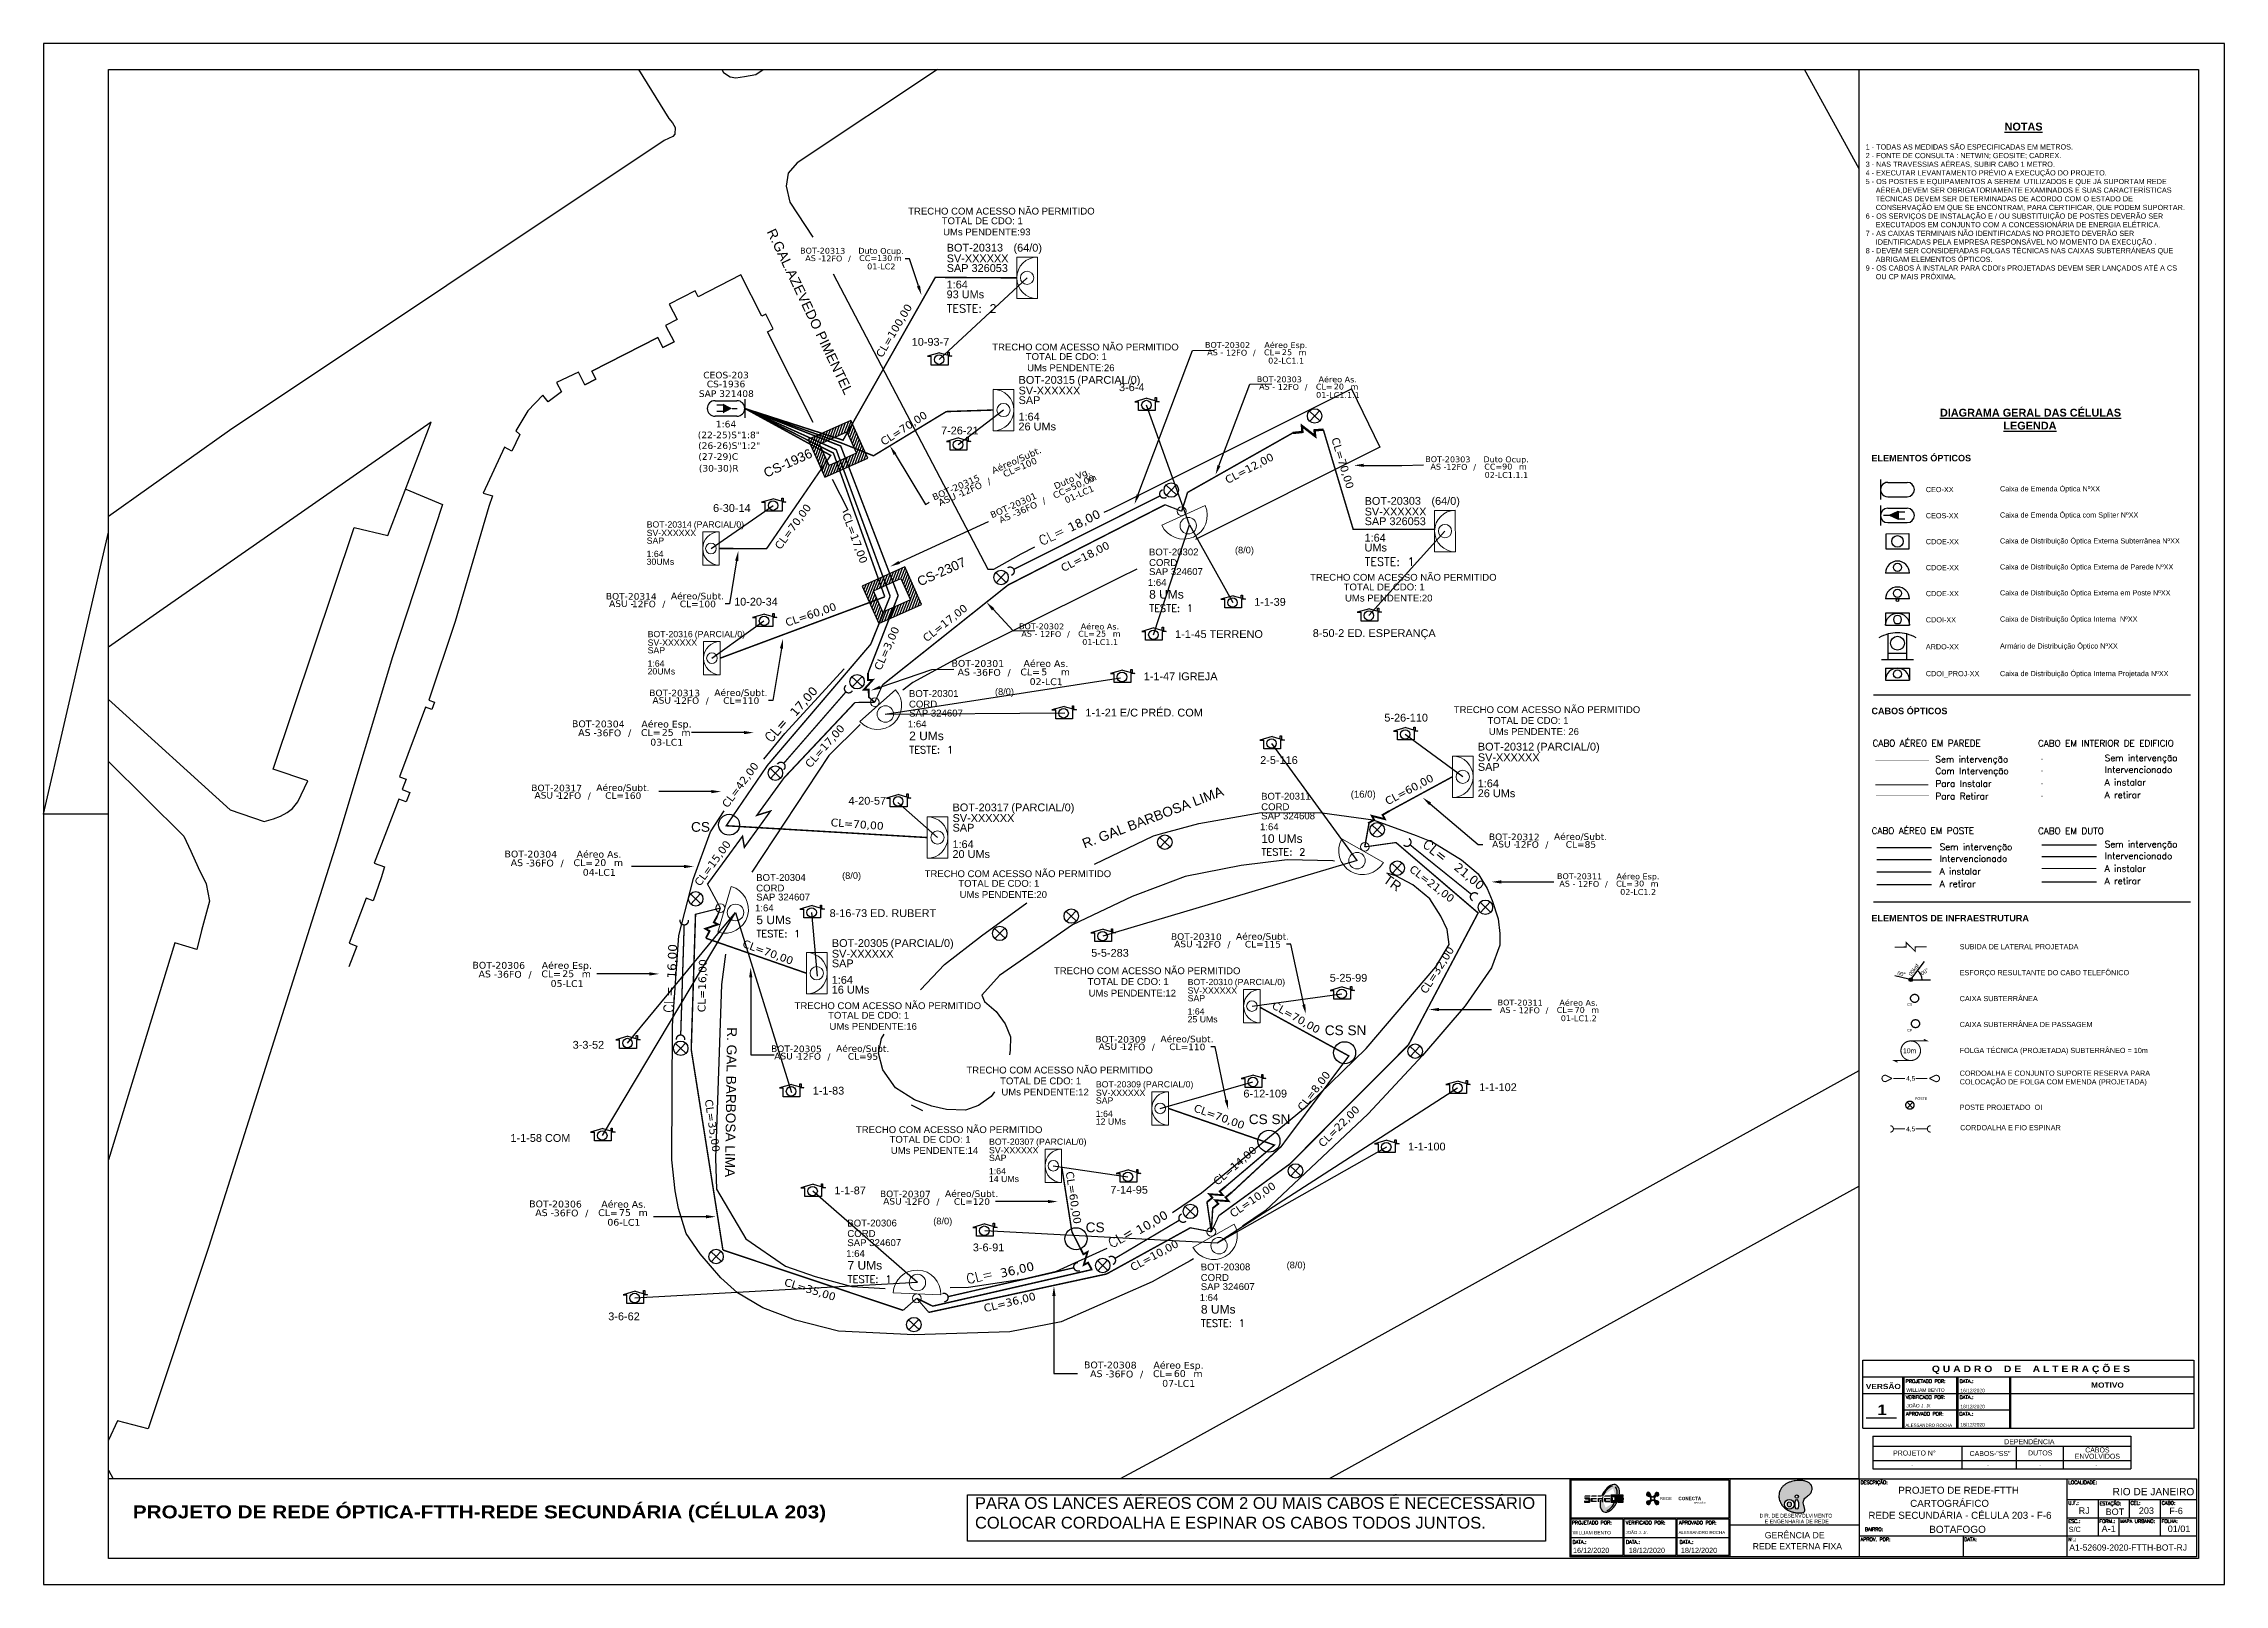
# Paper-space layout 'CT_CEOS-203' of a CAD drawing. Header units: inches, sheet in millimetres. Extents: x 0 to 841, y 1 to 595.
# The model-space entities are those that its viewports show. They can reach past a viewport. Long polylines and large blocks are cut down to what shows.
import ezdxf
from ezdxf import colors
from ezdxf.entities.mleader import LeaderData, LeaderLine
from ezdxf.enums import TextEntityAlignment as Align
from ezdxf.math import Vec2, Vec3

# ---------------------------------------------------------------- set-up
doc = ezdxf.new("R2010")
doc.units = ezdxf.units.IN
doc.header["$MEASUREMENT"] = 0
for name, pattern in [('DIVIDE', [1.25, 0.5, -0.25, 0, -0.25, 0, -0.25]), ('DOT', [0.25, 0, -0.25]), ('PHANTOM2', [1.25, 0.625, -0.125, 0.125, -0.125, 0.125, -0.125])]:
    doc.linetypes.add(name, pattern=pattern)
for name, color, linetype in [('10.1-Caixas Subterrâneas', 5, 'Continuous'), ('10_4-POSTES', 1, 'Continuous'), ('20.4-CEOS', 1, 'Continuous'), ('30.4-Selo', 7, 'Continuous'), ('CAP_A_INSTALAR', 1, 'Continuous'), ('CDO_INTERIOR', 1, 'Continuous'), ('CDO_POSTE', 1, 'Continuous'), ('CELULAS_GPON', 7, 'Continuous'), ('CEO', 1, 'Continuous'), ('CEO1', 1, 'Continuous'), ('CEOS', 1, 'Continuous'), ('CS', 5, 'Continuous'), ('DROP DE CLIENTE', 140, 'Continuous'), ('label_cabos', 7, 'Continuous'), ('LOGRADOURO', 5, 'Continuous'), ('MEIO FIO', 251, 'Continuous'), ('Subida Lateral', 5, 'Continuous'), ('surveys', 7, 'Continuous'), ('surveys legendas', 7, 'Continuous'), ('texto', 7, 'Continuous')]:
    doc.layers.add(name, color=color, linetype=linetype)
for name, color, linetype, lineweight in [("20.0-LEGENDA DOS CDO'S", 1, 'Continuous', 0), ('20.1-CDO_INTERIOR', 1, 'Continuous', 0), ('20.2-CDO_POSTE', 1, 'Continuous', 5), ('20.6-CORDOALHA_SUPORTE', 7, 'Continuous', 25)]:
    doc.layers.add(name, color=color, linetype=linetype, lineweight=lineweight)
doc.styles.add('ADESK1', font='romans.shx')
doc.styles.add('ARIAL', font='arial.ttf')
doc.styles.add('DIGICADE', font='arial.ttf')
doc.styles.add('HMS', font='', dxfattribs={"height": 0.17})
doc.styles.add('NORMOGRAFO', font='arial.ttf')
doc.styles.add('ROMANS', font='ROMANS.SHX', dxfattribs={"height": 2.5})
doc.styles.add('siredit', font='verdana.ttf')
doc.styles.get("Standard").update_dxf_attribs({"font": 'arial.ttf'})
doc.styles.get('HMS').set_extended_font_data('Arial Black')
doc.linetypes.add('FENCELINE1', pattern='A,0.25,-0.1,[133,ltypeshp.shx,S=0.1,R=0,X=-0.1,Y=0],-0.1,1', length=1.45)

psp = doc.layouts.new('CT_CEOS-203')

# ---------------------------------------------------------------- texts
for s, height, style, p in [('Q U A D R O    D E    A L T E R A Ç Õ E S', 2.5, 'HMS', (765.9, 82.43)), ('VERSÃO', 2, 'HMS', (708.99, 75.91)), ('MOTIVO', 2, 'HMS', (795.43, 76.43)), ('1', 4, 'HMS', (708.49, 65.88)), ('RIO DE JANEIRO', 2.8, 'NORMOGRAFO', (813.15, 34.96)), ('DIR. DE DESENVOLVIMENTO ', 1.44, 'NORMOGRAFO', (675.59, 26.37)), ('E ENGENHARIA DE REDE', 1.44, 'NORMOGRAFO', (675.59, 24.16)), ('RJ', 2.5, 'NORMOGRAFO', (786.44, 27.78)), ('BOT', 2.5, 'NORMOGRAFO', (798.29, 27.36)), ('203', 2.5, 'NORMOGRAFO', (810.44, 27.78)), ('F-6', 2.5, 'NORMOGRAFO', (821.87, 27.68)), ('A-1', 2.5, 'NORMOGRAFO', (795.87, 20.78)), ('01/01', 2.5, 'NORMOGRAFO', (823.03, 20.78))]:
    psp.add_text(s, height=height, dxfattribs=dict(style=style)).set_placement(p, align=Align.CENTER)
for s, height, style, p in [('PROJETADO POR:', 1.3495, 'ROMANS', (717.6, 78.27)), ('DATA.:', 1.35, 'ROMANS', (738.39, 78.27)), ('VERIFICADO POR:', 1.3495, 'ROMANS', (717.6, 72.09)), ('DATA.:', 1.35, 'ROMANS', (738.39, 72.09)), ('APROVADO POR:', 1.3495, 'ROMANS', (717.7, 65.7)), ('DATA.:', 1.35, 'ROMANS', (738.32, 65.7)), ('-', 1.34, 'NORMOGRAFO', (719.78, 45.74)), ('DESCRIÇÃO:', 1.35, 'ROMANS', (700.2, 39.26)), ('LOCALIDADE:', 1.35, 'ROMANS', (780.31, 39.28)), ('U.F.:', 1.35, 'ROMANS', (780.31, 31.28)), ('ESC.:', 1.35, 'ROMANS', (780.31, 24.28)), ('FORM.:', 1.35, 'ROMANS', (792.31, 24.28)), ('ESTAÇÃO:', 1.35, 'ROMANS', (792.36, 31.08)), ('MAPA URBANO:', 1.35, 'ROMANS', (800.31, 24.28)), ('CEL:', 1.35, 'ROMANS', (804.31, 31.28)), ('CABO:', 1.35, 'ROMANS', (816.31, 31.28)), ('FOLHA:', 1.35, 'ROMANS', (816.31, 24.28)), ('PROJETADO POR:', 1.3495, 'ROMANS', (588.85, 23.7)), ('DATA.:', 1.35, 'ROMANS', (589.13, 16.29)), ('VERIFICADO POR:', 1.3495, 'ROMANS', (609.64, 23.7)), ('DATA.:', 1.35, 'ROMANS', (609.75, 16.29)), ('APROVADO POR:', 1.3495, 'ROMANS', (630.14, 23.7)), ('DATA.:', 1.35, 'ROMANS', (630.38, 16.29)), ('GERÊNCIA DE', 2.4, 'NORMOGRAFO', (663.25, 18.36)), ('APROV. POR:', 1.35, 'ROMANS', (700.2, 17.28)), ('BAIRRO:', 1.35, 'ROMANS', (701.92, 21.14)), ('DATA:', 1.35, 'ROMANS', (740.2, 17.28)), ('Nº.:', 1.35, 'ROMANS', (780.31, 17.28)), ('S/C', 2.007, 'ARIAL', (780.46, 20.8)), ('16/12/2020', 2, 'NORMOGRAFO', (589.32, 12.71)), ('18/12/2020', 2, 'NORMOGRAFO', (610.81, 12.71)), ('18/12/2020', 2, 'NORMOGRAFO', (630.92, 12.71)), ('REDE EXTERNA FIXA', 2.4, 'NORMOGRAFO', (658.6, 14.09)), ('A1-52609-2020-FTTH-BOT-RJ', 2.3701, 'NORMOGRAFO', (780.68, 13.63))]:
    psp.add_text(s, height=height, dxfattribs=dict(style=style)).set_placement(p)
at = {"color": 7, "style": 'NORMOGRAFO'}
for s, height, p in [('PROJETO N°', 1.92, (712.75, 50.28)), ('CABOS-"SS"', 1.92, (742.26, 50.1)), ('DEPENDÊNCIA ', 1.92, (755.62, 54.62)), ('DUTOS', 1.92, (764.78, 50.31)), ('ENVOLVIDOS', 1.92, (782.8, 49.04)), ('CABOS', 1.92, (786.84, 51.46)), ('-', 1.34, (749.04, 45.82)), ('-', 1.34, (769.16, 45.79))]:
    psp.add_text(s, height=height, dxfattribs=at).set_placement(p)
at = {"color": 0, "style": 'NORMOGRAFO'}
psp.add_text('-', height=1.34, dxfattribs=at).set_placement((790.83, 45.88))
at = {"style": 'NORMOGRAFO'}
for s, p in [('PROJETO DE REDE-FTTH ', (714.77, 35.54)), ('CARTOGRÁFICO', (719.35, 30.49)), ('REDE SECUNDÁRIA - CÉLULA 203 - F-6', (703.22, 25.88))]:
    psp.add_text(s, height=2.7, rotation=359.99939, dxfattribs=at).set_placement(p)
at = {"style": 'HMS'}
psp.add_text('PROJETO DE REDE ÓPTICA-FTTH-REDE SECUNDÁRIA (CÉLULA 203)', height=5, dxfattribs=at).set_placement((33.9, 28.55), align=Align.MIDDLE_LEFT)
at = {"linetype": 'ByBlock', "style": 'ARIAL'}
psp.add_text('BOTAFOGO', height=2.759, dxfattribs=at).set_placement((726.67, 20.44))
at = {"linetype": 'ByBlock', "insert": (702.18, 564.12), "char_height": 2, "width": 123.2013, "attachment_point": 1, "style": 'ARIAL'}
psp.add_mtext("{\\fArial|b1|i0|c0|p34;\\H1.5x;\\L                                              NOTAS\\P}                                                                               \\P1 - TODAS AS MEDIDAS SÃO ESPECIFICADAS EM METROS.\\P2 - FONTE DE CONSULTA : NETWIN; GEOSITE; CADREX.\\P3 - NAS TRAVESSIAS AÉREAS, SUBIR CABO 1 METRO.\\P4 - EXECUTAR LEVANTAMENTO PRÉVIO A EXECUÇÃO DO PROJETO.\\P5 - OS POSTES E EQUIPAMENTOS A SEREM  UTILIZADOS E QUE JÁ SUPORTAM REDE \\P     AÉREA,DEVEM SER OBRIGATORIAMENTE EXAMINADOS E SUAS CARACTERÍSTICAS \\P     TÉCNICAS DEVEM SER DETERMINADAS DE ACORDO COM O ESTADO DE \\P     CONSERVAÇÃO EM QUE SE ENCONTRAM, PARA CERTIFICAR, QUE PODEM SUPORTAR.\\P6 - OS SERVIÇOS DE INSTALAÇÃO E / OU SUBSTITUIÇÃO DE POSTES DEVERÃO SER \\P     EXECUTADOS EM CONJUNTO COM A CONCESSIONÁRIA DE ENERGIA ELÉTRICA.\\P7 - AS CAIXAS TERMINAIS NÃO IDENTIFICADAS NO PROJETO DEVERÃO SER \\P     IDENTIFICADAS PELA EMPRESA RESPONSÁVEL NO MOMENTO DA EXECUÇÃO .\\P8 - DEVEM SER CONSIDERADAS FOLGAS TÉCNICAS NAS CAIXAS SUBTERRÁNEAS QUE \\P     ABRIGAM ELEMENTOS ÓPTICOS.\\P9 - OS CABOS À INSTALAR PARA CDOI's PROJETADAS DEVEM SER LANÇADOS ATÉ A CS \\P     OU CP MAIS PRÓXIMA.", dxfattribs=at)
at = {"color": 0, "insert": (358.69, 34.22), "char_height": 4.5399, "width": 222.6797, "attachment_point": 1, "style": 'ARIAL'}
psp.add_mtext('{\\C3;PARA OS LANCES AÉREOS COM 2 OU MAIS CABOS É NECECESSÁRIO\\PCOLOCAR CORDOALHA E ESPINAR OS CABOS TODOS JUNTOS.}', dxfattribs=at)
at = {"layer": '30.4-Selo', "color": 0, "style": 'NORMOGRAFO'}
for s, height, p in [('WILLIAM BENTO', 1.35, (717.86, 74.83)), ('16/12/2020', 1.35, (738.69, 74.66)), ('JOÃO J. Jr.', 1.35, (717.86, 68.82)), ('18/12/2020', 1.35, (738.69, 68.48)), ('ALESSANDRO ROCHA', 1.2, (717.51, 61.33)), ('18/12/2020', 1.35, (738.69, 61.47)), ('WILLIAM BENTO', 1.35, (589.16, 19.85)), ('JOÃO J. Jr.', 1.2, (609.56, 20.01)), ('ALESSANDRO ROCHA', 1.2, (630, 20.01))]:
    psp.add_text(s, height=height, dxfattribs=at).set_placement(p)

msp = doc.modelspace()

# ---------------------------------------------------------------- texts
at = {"color": 3, "style": 'ARIAL'}
for s, p in [('TRECHO COM ACESSO NÃO PERMITIDO', (27017.95, 293804.61)), ('TOTAL DE CDO: 1', (27021.39, 293803.62)), ('UMs PENDENTE:93', (27021.53, 293802.48)), ('TRECHO COM ACESSO NÃO PERMITIDO', (27026.57, 293790.68)), ('TOTAL DE CDO: 1', (27030.01, 293789.7)), ('UMs PENDENTE:26', (27030.15, 293788.55)), ('TRECHO COM ACESSO NÃO PERMITIDO', (27059.17, 293767.07)), ('TOTAL DE CDO: 1', (27062.61, 293766.08)), ('UMs PENDENTE:20', (27062.75, 293764.94)), ('TRECHO COM ACESSO NÃO PERMITIDO', (27073.9, 293753.5)), ('TOTAL DE CDO: 1', (27077.36, 293752.39)), ('UMs PENDENTE: 26', (27077.5, 293751.26)), ('TRECHO COM ACESSO NÃO PERMITIDO', (27019.64, 293736.68)), ('TOTAL DE CDO: 1', (27023.09, 293735.69)), ('UMs PENDENTE:20', (27023.22, 293734.55)), ('TRECHO COM ACESSO NÃO PERMITIDO', (27032.9, 293726.73)), ('TOTAL DE CDO: 1', (27036.35, 293725.63)), ('UMs PENDENTE:12', (27036.45, 293724.44)), ('TRECHO COM ACESSO NÃO PERMITIDO', (27006.3, 293723.15)), ('TOTAL DE CDO: 1', (27009.74, 293722.17)), ('UMs PENDENTE:16', (27009.88, 293721.03)), ('TRECHO COM ACESSO NÃO PERMITIDO', (27023.92, 293716.55)), ('TOTAL DE CDO: 1', (27027.38, 293715.44)), ('UMs PENDENTE:12', (27027.51, 293714.3)), ('TRECHO COM ACESSO NÃO PERMITIDO', (27012.59, 293710.44)), ('TOTAL DE CDO: 1', (27016.04, 293709.45)), ('UMs PENDENTE:14', (27016.17, 293708.31))]:
    msp.add_text(s, height=0.7, dxfattribs=at).set_placement(p)
at = {"layer": '10.1-Caixas Subterrâneas', "color": 30, "style": 'ARIAL'}
for s, p in [('CS-1936', (27003.39, 293777.62)), ('CS-2307', (27019.14, 293766.48))]:
    msp.add_text(s, height=0.96, rotation=24.0747, dxfattribs=at).set_placement(p)
at = {"layer": 'CELULAS_GPON', "style": 'siredit'}
for s, rotation, p in [('CL=100,00', 59.3126, (27015.27, 293789.87)), ('CL=70,00', 32.9358, (27015.43, 293780.89)), ('CL=70,00', 286.9607, (27061.34, 293781.62)), ('CL=12,00', 27.6625, (27050.71, 293776.98)), ('CL=70,00', 53.7351, (27004.84, 293770.19)), ('CL=17,00', 290.3212, (27011.18, 293773.85)), ('CL=18,00', 27.277, (27033.86, 293767.95)), ('CL=60,00', 18.6309, (27005.51, 293762.36)), ('CL=17,00', 38.1602, (27019.84, 293760.75)), ('CL=3,00', 65.9965, (27015.15, 293757.81)), ('CL=17,00', 48.4213, (27007.89, 293747.82)), ('CL=42,00', 53.2514, (26999.42, 293743.72)), ('CL=60,00', 27.9296, (27067.12, 293744.04)), ('CL=70,00', 355.8755, (27009.98, 293741.91)), ('CL=15,00', 53.7786, (26996.6, 293735.68)), ('CL=21,00', 322.3504, (27069.27, 293737.35)), ('CL=70,00', 339.9224, (27000.88, 293729.55)), ('CL=32,00', 57.5672, (27071.07, 293724.65)), ('CL=16,00', 88.5266, (26997.15, 293722.82)), ('CL=70,00', 330.5477, (27055.17, 293723.29)), ('CL=8,00', 52.6367, (27058.43, 293712.64)), ('CL=35,00', 278.3492, (26997.09, 293713.84)), ('CL=70,00', 339.9178, (27047.16, 293712.69)), ('CL=22,00', 45.0441, (27060.48, 293708.93)), ('CL=14,00', 40.9304, (27049.66, 293705.02)), ('CL=60,00', 278.8853, (27034.1, 293706.45)), ('CL=10,00', 34.8023, (27051.27, 293701.74)), ('CL=10,00', 28.4844, (27040.99, 293696.25)), ('CL=35,00', 342.8947, (27005.17, 293694.83)), ('CL=36,00', 13.7532, (27025.81, 293692.07))]:
    msp.add_text(s, height=0.8, rotation=rotation, dxfattribs=at).set_placement(p)
at = {"layer": 'CS'}
for s, p in [('CS', (26995.68, 293741.33)), ('CS SN', (27060.67, 293720.48)), ('CS SN', (27052.88, 293711.36)), ('CS ', (27036.15, 293700.28))]:
    msp.add_text(s, height=1, dxfattribs=at).set_placement(p)
at = {"layer": 'LOGRADOURO', "style": 'ARIAL'}
for s, rotation, p in [('R.GAL.AZEVEDO PIMENTEL', 295.4826, (27003.42, 293802.86)), ('R. GAL BARBOSA LIMA', 20.8876, (27036.03, 293739.61)), ('R. GAL BARBOSA LIMA', 269.1875, (26999.38, 293721.3))]:
    msp.add_text(s, height=1, rotation=rotation, dxfattribs=at).set_placement(p)
at = {"layer": 'surveys legendas', "color": 1}
for s, p in [('10-93-7', (27018.31, 293791.16)), ('7-26-21', (27021.32, 293782.07)), ('6-30-14', (26997.94, 293774.12)), ('10-20-34', (27000.1, 293764.52)), ('8-50-2 ED. ESPERANÇA', (27059.44, 293761.3)), ('4-20-57', (27011.83, 293744.11)), ('8-16-73 ED. RUBERT', (27009.89, 293732.59))]:
    msp.add_text(s, height=0.8, dxfattribs=at).set_placement(p)
at = {"layer": 'surveys legendas', "color": 6}
for s, p in [('3-6-4', (27039.57, 293786.51)), ('1-1-39', (27053.44, 293764.5)), ('1-1-45 TERRENO', (27045.32, 293761.2)), ('5-26-110', (27066.78, 293752.63)), ('2-5-116', (27054.05, 293748.28)), ('5-5-283', (27036.72, 293728.52)), ('5-25-99', (27061.18, 293725.96)), ('3-3-52', (26983.54, 293719.09)), ('1-1-83', (27008.16, 293714.39)), ('6-12-109', (27052.33, 293714.09)), ('1-1-58 COM', (26977.16, 293709.54)), ('7-14-95', (27038.68, 293704.23))]:
    msp.add_text(s, height=0.8, dxfattribs=at).set_placement(p)
at = {"layer": 'surveys legendas'}
for s, p in [('1-1-47 IGREJA', (27042.1, 293756.87)), ('1-1-21 E/C PRÉD. COM', (27036.12, 293753.15)), ('1-1-102', (27076.51, 293714.74)), ('1-1-100', (27069.21, 293708.66)), ('1-1-87', (27010.38, 293704.16)), ('3-6-91', (27024.58, 293698.32)), ('3-6-62', (26987.19, 293691.25))]:
    msp.add_text(s, height=0.8, dxfattribs=at).set_placement(p)
at = {"layer": 'texto', "color": 10}
msp.add_text('TR', height=1, rotation=324.9635, dxfattribs=at).set_placement((27066.57, 293736.22))

# ---------------------------------------------------------------- blocks, each defined once
blk = doc.blocks.new('PDO_PRD')
at = {"color": 1}
blk.add_line((2.5, 0), (-2.5, 0), dxfattribs=at)
blk.add_circle((0, 1.19), 0.862, dxfattribs=at)
blk.add_arc((0, 0), 2.5, 0, 180, dxfattribs=at)
blk = doc.blocks.new('PDO_PST')
at = {"color": 0}
blk.add_line((2.5, 0), (-2.5, 0), dxfattribs=at)
for centre, radius in [((0, 1.19), 0.862), ((0, -0.25), 0.25)]:
    blk.add_circle(centre, radius, dxfattribs=at)
blk.add_arc((0, 0), 2.5, 0, 180, dxfattribs=at)
blk = doc.blocks.new('PDO_EDF')
at = {"color": 1}
for p, q in [((-2.5, 0), (-2.5, 2.5)), ((-2.5, 2.5), (2.5, 2.5)), ((2.5, 0), (-2.5, 0)), ((2.5, 2.5), (2.5, 0))]:
    blk.add_line(p, q, dxfattribs=at)
blk.add_circle((0, 1.19), 0.862, dxfattribs=at)
blk.add_arc((0, 0), 2.5, 0, 180, dxfattribs=at)
blk = doc.blocks.new('PDO_CVP')
at = {"color": 1}
blk.add_lwpolyline([(0, 1.62), (0, -1.62), (-4.72, -1.63), (-4.73, 1.61)], close=True, dxfattribs=at)
blk.add_circle((-2.36, -0.01), 1.21, dxfattribs=at)
blk = doc.blocks.new('A$C78986DF3')
at = {"layer": 'CEOS'}
blk.add_hatch(color=1, dxfattribs=at).paths.add_polyline_path([(0.0118, 0.23968), (0.00838, 0.23812), (0.0118, 0.23657)])
for p, q in [((0.0023, 0.1689), (0.12444, 0.1689)), ((0.0023, 0.08904), (0.12444, 0.08904))]:
    blk.add_line(p, q)
at = {"linetype": 'DOT', "ltscale": 0.1}
blk.add_line((0.06717, 0.14411), (0.08827, 0.14411), dxfattribs=at)
at = {"color": 5, "linetype": 'DOT', "ltscale": 0.1}
blk.add_line((0.06717, 0.13958), (0.08827, 0.13958), dxfattribs=at)
at = {"color": 1, "linetype": 'DOT', "ltscale": 0.1}
blk.add_line((0.06717, 0.13473), (0.08827, 0.13473), dxfattribs=at)
at = {"color": 3, "linetype": 'DOT', "ltscale": 0.1}
blk.add_line((0.06717, 0.12987), (0.08827, 0.12987), dxfattribs=at)
at = {"linetype": 'FENCELINE1', "ltscale": 0.05}
blk.add_line((0.00351, 0.10999), (0.02462, 0.10999), dxfattribs=at)
at = {"ltscale": 0.001}
blk.add_line((0.06717, 0.11107), (0.08827, 0.11107), dxfattribs=at)
at = {"color": 5, "linetype": 'FENCELINE1', "ltscale": 0.05}
blk.add_line((0.00351, 0.10546), (0.02462, 0.10546), dxfattribs=at)
at = {"color": 5, "ltscale": 0.001}
blk.add_line((0.06717, 0.10654), (0.08827, 0.10654), dxfattribs=at)
at = {"color": 3, "linetype": 'FENCELINE1', "ltscale": 0.05}
blk.add_line((0.00351, 0.09575), (0.02462, 0.09575), dxfattribs=at)
at = {"color": 3, "ltscale": 0.001}
blk.add_line((0.06717, 0.09683), (0.08827, 0.09683), dxfattribs=at)
at = {"color": 1}
for p, q in [((0.01591, 0.05924), (0.01044, 0.06051)), ((0.0161, 0.05958), (0.01712, 0.05857)), ((0.01711, 0.05958), (0.01611, 0.05857)), ((0.01732, 0.05907), (0.02421, 0.05907))]:
    blk.add_line(p, q, dxfattribs=at)
at = {"color": 1, "lineweight": -2}
blk.add_line((0.01704, 0.05964), (0.02188, 0.06604), dxfattribs=at)
at = {"color": 0, "linetype": 'DIVIDE', "ltscale": 0.05, "const_width": 0.00008}
blk.add_lwpolyline([(0.02365, 0.14357), (0.00301, 0.14357)], dxfattribs=at)
at = {"color": 5, "linetype": 'DIVIDE', "ltscale": 0.05, "const_width": 0.00008}
blk.add_lwpolyline([(0.02385, 0.13901), (0.00301, 0.13901)], dxfattribs=at)
at = {"color": 1, "linetype": 'DIVIDE', "ltscale": 0.05, "const_width": 0.0004}
blk.add_lwpolyline([(0.02345, 0.13425), (0.00301, 0.13425)], dxfattribs=at)
at = {"color": 3, "linetype": 'DIVIDE', "ltscale": 0.05, "const_width": 0.00008}
blk.add_lwpolyline([(0.0032, 0.13009), (0.02365, 0.13009)], dxfattribs=at)
at = {"color": 1, "linetype": 'Continuous', "lineweight": 40, "ltscale": 0.001, "const_width": 0.0004}
blk.add_lwpolyline([(0.06706, 0.10196), (0.08817, 0.10196)], dxfattribs=at)
at = {"color": 1, "linetype": 'FENCELINE1', "ltscale": 0.05}
blk.add_lwpolyline([(0.00351, 0.10061, 0.0005, 0.0005, 0), (0.02462, 0.10061, 0.0005, 0.0005, 0)], format="xyseb", dxfattribs=at)
at = {"color": 5, "linetype": 'DIVIDE', "const_width": 0.0004}
blk.add_lwpolyline([(0.02278, 0.07173), (0.01838, 0.07168), (0.01838, 0.06996), (0.01484, 0.07341), (0.01484, 0.07168), (0.01044, 0.07163)], dxfattribs=at)
at = {"color": 1, "const_width": 0.00042}
blk.add_lwpolyline([(0.01661, 0.03546, 1.000012), (0.01661, 0.0279, 0.999978)], format="xyb", close=True, dxfattribs=at)
at = {"color": 1, "const_width": 0.000394}
for points in [[(0.01661, 0.03546), (0.02291, 0.03546), (0.02165, 0.03609)], [(0.01661, 0.0279), (0.01031, 0.0279), (0.01157, 0.02727)]]:
    blk.add_lwpolyline(points, dxfattribs=at)
for points in [[(0.00939, 0.021, 0.0004, 0.0004, 0), (0.00701, 0.02221, 0.0004, 0.0004, 1.175638), (0.0069, 0.01977, 0.0004, 0.0004, 0), (0.00939, 0.021, 0.0004, 0.0004, 0)], [(0.02383, 0.02102, 0.0004, 0.0004, 0), (0.02631, 0.01976, 0.0004, 0.0004, 1.175638), (0.02622, 0.0222, 0.0004, 0.0004, 0), (0.02383, 0.02102, 0.0004, 0.0004, 0)], [(0.0087, 0.00277, 0.0004, 0.0004, -1), (0.0087, 0.0003, 0.0004, 0.0004, 0)], [(0.02425, 0.00278, 0.0004, 0.0004, 1), (0.02425, 0.00031, 0.0004, 0.0004, 0)]]:
    blk.add_lwpolyline(points, format="xyseb")
at = {"const_width": 0.0004}
for points in [[(0.00996, 0.021), (0.01446, 0.021)], [(0.01854, 0.02101), (0.02304, 0.02101)], [(0.00996, 0.00153), (0.01446, 0.00153)], [(0.01854, 0.00155), (0.02304, 0.00155)]]:
    blk.add_lwpolyline(points, dxfattribs=at)
at = {"color": 1, "linetype": 'PHANTOM2'}
for points in [[(0.0174, 0.01181), (0.01518, 0.0096)], [(0.0174, 0.0096), (0.01518, 0.01181)]]:
    blk.add_lwpolyline(points, dxfattribs=at)
at = {"color": 1}
blk.add_circle((0.01661, 0.05907), 0.000714, dxfattribs=at)
at = {"color": 5, "linetype": 'PHANTOM2'}
for centre in [(0.01811, 0.05187), (0.01846, 0.04212)]:
    blk.add_circle(centre, 0.00157, dxfattribs=at)
at = {"color": 1, "linetype": 'PHANTOM2'}
blk.add_circle((0.01629, 0.01071), 0.00157, dxfattribs=at)
at = {"color": 7, "lineweight": -2}
blk.add_arc((0.01661, 0.05908), 0.00441, 359.96377, 52.87661, dxfattribs=at)
at = {"layer": 'CDO_INTERIOR', "color": 8}
for p, q in [((0.0069, 0.1792), (0.0161, 0.1792)), ((0.0069, 0.1792), (0.0069, 0.1746)), ((0.0161, 0.1792), (0.0161, 0.1746)), ((0.0069, 0.1746), (0.0161, 0.1746))]:
    blk.add_line(p, q, dxfattribs=at)
blk.add_circle((0.0115, 0.1769), 0.00159, dxfattribs=at)
blk.add_arc((0.0115, 0.1746), 0.0046, 0.02759, 180.02759, dxfattribs=at)
at = {"layer": 'CEO', "color": 1}
for p, q in [((0.00497, 0.25191), (0.00496, 0.24417)), ((0.00773, 0.2508), (0.01527, 0.25079)), ((0.00773, 0.24527), (0.01527, 0.24527))]:
    blk.add_line(p, q, dxfattribs=at)
at = {"layer": 'CEO', "color": 1, "linetype": 'Continuous'}
for p, q in [((0.00792, 0.18502), (0.00792, 0.19235)), ((0.00792, 0.18257), (0.00792, 0.18502)), ((0.00792, 0.18502), (0.0115, 0.18502)), ((0.0115, 0.18502), (0.01509, 0.18502)), ((0.01509, 0.18502), (0.01509, 0.19235)), ((0.01509, 0.18257), (0.01509, 0.18502)), ((0.00536, 0.18257), (0.00792, 0.18257)), ((0.00792, 0.18257), (0.0115, 0.18257)), ((0.0115, 0.18257), (0.01509, 0.18257)), ((0.01509, 0.18257), (0.01765, 0.18257))]:
    blk.add_line(p, q, dxfattribs=at)
at = {"layer": 'CEO', "color": 1}
blk.add_circle((0.0115, 0.18878), 0.00267, dxfattribs=at)
for centre, start, end in [((0.00773, 0.24804), 89.95782, 269.95782), ((0.01527, 0.24803), 269.95782, 89.95782)]:
    blk.add_arc(centre, 0.00276, start, end, dxfattribs=at)
at = {"layer": 'CEO', "color": 1, "linetype": 'Continuous'}
for start, end in [(104.36291, 119.75415), (90, 104.36251), (75.63749, 90), (60.24585, 75.63709)]:
    blk.add_arc((0.0115, 0.17836), 0.01444, start, end, dxfattribs=at)
at = {"layer": 'CEOS', "color": 1}
for p, q in [((0.00496, 0.24191), (0.00497, 0.23417)), ((0.00617, 0.23811), (0.00838, 0.23812)), ((0.00772, 0.24081), (0.01526, 0.24082)), ((0.00774, 0.23528), (0.01528, 0.23529))]:
    blk.add_line(p, q, dxfattribs=at)
for points in [[(0.00838, 0.23812), (0.0118, 0.23968)], [(0.00838, 0.23812), (0.0118, 0.23657)], [(0.0118, 0.23968), (0.0118, 0.23657)], [(0.0118, 0.23946), (0.01439, 0.23947)], [(0.0118, 0.23679), (0.0144, 0.2368)]]:
    blk.add_lwpolyline(points, dxfattribs=at)
for centre, start, end in [((0.00773, 0.23804), 90.12295, 270.12295), ((0.01527, 0.23806), 270.12295, 90.12295)]:
    blk.add_arc(centre, 0.00276, start, end, dxfattribs=at)
at = {"layer": 'CDO_INTERIOR', "color": 1, "xscale": -0.0018431999999997, "yscale": 0.0018431999999997, "zscale": 0.0018431999999997}
blk.add_blockref('PDO_EDF', (0.0115, 0.19573), dxfattribs=at)
at = {"layer": 'CDO_POSTE', "color": 1, "xscale": 0.0018431999999997, "yscale": 0.0018431999999997, "zscale": 0.0018431999999997}
for name, p in [('PDO_PRD', (0.0115, 0.21585)), ('PDO_PST', (0.0115, 0.20585))]:
    blk.add_blockref(name, p, dxfattribs=at)
at = {"layer": 'CEO1', "color": 1, "xscale": 0.0018431999999997, "yscale": 0.0018431999999997, "zscale": 0.0018431999999997}
blk.add_blockref('PDO_CVP', (0.01586, 0.22806), dxfattribs=at)
at = {"color": 7, "lineweight": -2, "style": 'NORMOGRAFO'}
for s, rotation, p in [('00°', 348.19171, (0.01135, 0.0609, 0.10822)), ('00kgf', 52.99999, (0.01684, 0.06038, 0.10822)), ('00°', 32.49215, (0.02103, 0.06067, 0.10822))]:
    blk.add_text(s, height=0.0015, rotation=rotation, dxfattribs=at).set_placement(p)
at = {"color": 5, "style": 'ARIAL'}
for s, p in [('CS', (0.01526, 0.04902)), ('CP', (0.01526, 0.03902))]:
    blk.add_text(s, height=0.001, dxfattribs=at).set_placement(p)
at = {"color": 1}
blk.add_text('10m', height=0.00189, dxfattribs=at).set_placement((0.01364, 0.03074))
at = {"style": 'ARIAL'}
for p in [(0.01661, 0.021), (0.01661, 0.00154)]:
    blk.add_text('4,5', height=0.0018, dxfattribs=at).set_placement(p, align=Align.MIDDLE_CENTER)
at = {"color": 1, "style": 'ARIAL'}
blk.add_text('POSTE', height=0.001, dxfattribs=at).set_placement((0.01825, 0.01272))
at = {"linetype": 'ByBlock', "style": 'ARIAL'}
for s, insert, char_height, width, attachment_point in [('{\\fArial|b1|i0|c0|p34;\\H1.5x;\\L                       DIAGRAMA GERAL DAS CÉLULAS\\P                                            LEGENDA}', (0.00111, 0.27919), 0.002, 0.1232013, 1), ('{\\fArial|b1|i0|c0|p34;ELEMENTOS ÓPTICOS}', (0.00147, 0.26142), 0.0025, 0.1232013, 1), ('CEO-XX', (0.02244, 0.24803), 0.002, 0.0732268, 4), ('Caixa de Emenda Óptica NºXX', (0.05103, 0.24803), 0.002, 0.0732268, 4), ('CEOS-XX', (0.02244, 0.23795), 0.002, 0.0732268, 4), ('Caixa de Emenda Óptica com Spliter NºXX', (0.05103, 0.23795), 0.002, 0.0732268, 4), ('CDOE-XX', (0.02244, 0.22794), 0.002, 0.086699, 4), ('Caixa de Distribuição Óptica Externa Subterrânea NºXX', (0.05103, 0.22794), 0.002, 0.086699, 4), ('CDOE-XX', (0.02244, 0.21792), 0.002, 0.0806851, 4), ('Caixa de Distribuição Óptica Externa de Parede NºXX', (0.05103, 0.21792), 0.002, 0.0806851, 4), ('CDOE-XX', (0.02244, 0.20792), 0.002, 0.0732268, 4), ('Caixa de Distribuição Óptica Externa em Poste NºXX', (0.05103, 0.20792), 0.002, 0.0732268, 4), ('CDOI-XX', (0.02244, 0.19781), 0.002, 0.0732268, 4), ('Caixa de Distribuição Óptica Interna  NºXX', (0.05103, 0.19781), 0.002, 0.0732268, 4), ('ARDO-XX', (0.02244, 0.18743), 0.002, 0.0732268, 4), ('Armário de Distribuição Óptico NºXX', (0.05103, 0.18743), 0.002, 0.0732268, 4), ('CDOI_PROJ-XX', (0.02244, 0.17679), 0.002, 0.0793824, 4), ('Caixa de Distribuição Óptica Interna Projetada NºXX', (0.05103, 0.17679), 0.002, 0.0793824, 4), ('{\\fArial|b1|i0|c0|p34;CABOS ÓPTICOS}', (0.00147, 0.16392), 0.0025, 0.1232013, 1), ('{\\fArial|b1|i0|c0|p34;ELEMENTOS DE INFRAESTRUTURA}', (0.00147, 0.08406), 0.0025, 0.1232013, 1), ('SUBIDA DE LATERAL PROJETADA', (0.03549, 0.0728), 0.002, 0.0732268, 1), ('ESFORÇO RESULTANTE DO CABO TELEFÔNICO ', (0.03549, 0.0628), 0.002, 0.0732268, 1), ('CAIXA SUBTERRÂNEA', (0.03549, 0.0528), 0.002, 0.0732268, 1), ('CAIXA SUBTERRÂNEA DE PASSAGEM', (0.03549, 0.0428), 0.002, 0.0732268, 1), ('FOLGA TÉCNICA (PROJETADA) SUBTERRÂNEO = 10m', (0.03549, 0.0328), 0.002, 0.0919522, 1), ('CORDOALHA E CONJUNTO SUPORTE RESERVA PARA\\PCOLOCAÇÃO DE FOLGA COM EMENDA (PROJETADA)', (0.03549, 0.02403), 0.002, 0.0919522, 1), ('POSTE PROJETADO  OI', (0.03549, 0.0109), 0.002, 0.0732268, 1), ('CORDOALHA E FIO ESPINAR', (0.03567, 0.00303), 0.002, 0.0919522, 1)]:
    blk.add_mtext(s, dxfattribs=dict(at, insert=insert, char_height=char_height, width=width, attachment_point=attachment_point))
at = {"char_height": 0.002489, "attachment_point": 1, "style": 'ADESK1'}
for s, insert, width in [('CABO AÉREO EM PAREDE', (0.0019, 0.15149), 0.0551807), ('CABO EM INTERIOR DE EDIFICIO', (0.06569, 0.15146), 0.0653294), ('Sem intervenção', (0.02613, 0.14532), 0.0551807), ('Sem intervenção', (0.09142, 0.1458), 0.0551807), ('Com Intervenção', (0.02613, 0.14079), 0.0551807), ('Para Instalar', (0.02613, 0.13593), 0.0551807), ('A instalar', (0.09142, 0.13642), 0.0551807), ('Intervencionado', (0.09142, 0.14127), 0.0551807), ('Para Retirar', (0.02613, 0.13108), 0.0551807), ('A retirar', (0.09142, 0.13156), 0.0551807), ('CABO AÉREO EM POSTE', (0.00153, 0.11774), 0.0551807), ('Sem intervenção', (0.02777, 0.11152), 0.0551807), ('CABO EM DUTO', (0.06569, 0.11768), 0.0551807), ('Sem intervenção', (0.09142, 0.11258), 0.0551807), ('A instalar', (0.02777, 0.10213), 0.0551807), ('Intervencionado', (0.02777, 0.10699), 0.0551807), ('A instalar', (0.09142, 0.1032), 0.0551807), ('Intervencionado', (0.09142, 0.10805), 0.0551807), ('A retirar', (0.02777, 0.09728), 0.0551807), ('A retirar', (0.09142, 0.09834), 0.0551807)]:
    blk.add_mtext(s, dxfattribs=dict(at, insert=insert, width=width))
blk = doc.blocks.new('OI')
h = blk.add_hatch(color=40)
edge = h.paths.add_edge_path()
edge.add_spline(control_points=[(4.35, -0.67), (3.92, -0.99), (3.26, -1.5), (2.81, -2.59), (2.9, -3.5), (3.06, -4.27), (3.31, -4.85), (3.37, -5.39), (3.4, -5.88), (3.2, -6.4), (2.54, -6.61), (1.65, -6.63), (0.55, -6.67), (-0.56, -6.42), (-1.61, -6.14), (-2.77, -5.61), (-3.92, -4.77), (-4.89, -3.7), (-5.34, -2.65), (-5.6, -1.94), (-5.85, -0.96), (-5.71, 0.47), (-5.1, 2.02), (-4.14, 3.02), (-3.3, 3.61), (-2.37, 4.16), (-1.36, 4.44), (-0.56, 4.7), (0.79, 4.85), (2.24, 4.97), (3.79, 4.57), (4.67, 4.21), (5.44, 3.65), (5.76, 2.99), (6.03, 2.21), (6.01, 1.46), (5.72, 0.64), (5.31, 0.08), (4.88, -0.38), (4.51, -0.55), (4.35, -0.67)], knot_values=[0, 0, 0, 0, 1.60434, 2.417191, 3.427595, 4.282808, 4.776746, 5.304182, 5.888771, 6.258406, 6.858137, 7.79129, 8.986195, 10.124242, 11.187857, 12.242908, 13.953784, 15.414161, 16.515391, 17.349188, 17.675853, 19.552021, 21.515531, 22.568638, 23.63245, 24.621084, 25.782718, 26.745347, 27.142653, 29.870543, 31.004649, 31.921532, 32.709589, 33.801391, 34.042471, 35.192333, 35.971461, 36.628871, 37.254359, 37.836911, 37.836911, 37.836911, 37.836911], degree=3, periodic=0)
h.paths.add_polyline_path([(1.13, -0.87, -1), (-0.04, -0.87, -1)], flags=16)
edge = h.paths.add_edge_path(flags=16)
edge.add_ellipse((0.56, -3.59), major_axis=(-0.02, 1.71), ratio=0.361305, start_angle=0, end_angle=360)
h.paths.add_polyline_path([(-0.36, -3.62, -1), (-3.8, -3.62, -1)], flags=16)
edge = h.paths.add_edge_path(flags=0)
edge.add_ellipse((-2.08, -3.62), major_axis=(0, 0.885), ratio=0.758294, start_angle=0, end_angle=360)
at = {"color": 40}
for centre, radius in [((-2.08, -3.62), 1.72), ((0.54, -0.87), 0.587)]:
    blk.add_circle(centre, radius, dxfattribs=at)
blk.add_ellipse((-2.08, -3.62), major_axis=(0, 0.885), ratio=0.758294, start_param=-3.141592653589792, end_param=3.141592653589792, dxfattribs=at)
blk.add_ellipse((0.56, -3.59), major_axis=(-0.02, 1.71), ratio=0.361305, dxfattribs=at)
at = {"color": 40, "start_tangent": (-0.800898, -0.598801), "end_tangent": (-0.800898, -0.598801)}
blk.add_spline([(4.35, -0.67), (3.2, -1.78), (2.9, -2.54), (2.92, -3.55), (3.12, -4.38), (3.28, -4.85), (3.37, -5.37), (3.35, -5.95), (3.2, -6.29), (2.66, -6.55), (1.73, -6.63), (0.54, -6.62), (-0.58, -6.41), (-1.6, -6.11), (-2.56, -5.67), (-3.95, -4.67), (-4.89, -3.56), (-5.37, -2.56), (-5.64, -1.78), (-5.72, -1.46), (-5.63, 0.42), (-4.84, 2.22), (-4.13, 2.99), (-3.27, 3.62), (-2.4, 4.09), (-1.3, 4.47), (-0.37, 4.72), (0.02, 4.77), (2.75, 4.8), (3.85, 4.53), (4.69, 4.16), (5.31, 3.68), (5.85, 2.73), (5.93, 2.5), (5.94, 1.35), (5.67, 0.62), (5.29, 0.08), (4.84, -0.36), (4.35, -0.67)], degree=3, dxfattribs=at)
blk = doc.blocks.new('LOGOTIPO REDE CONECTA')
h = blk.add_hatch(color=40)
h.dxf.hatch_style = 1
h.paths.add_polyline_path([(2086.7, 1517.1), (2086.3, 1517.1, 0.924122), (2086.5, 1514, -0.371445), (2088.6, 1512.1, -0.414214), (2090, 1513.5, -0.416703), (2088, 1515.6, 0.373404)])
h.paths.add_polyline_path([(2095, 1515.4), (2095, 1515.7, 0.929009), (2092, 1515.6, -0.416703), (2090, 1513.5, -0.414214), (2091.4, 1512, -0.371445), (2093.5, 1514, 0.373557)])
h.paths.add_polyline_path([(2093.5, 1510.1, -0.416703), (2091.4, 1512.1, -0.414214), (2090, 1510.7, -0.371445), (2092, 1508.5, 0.924122), (2095, 1508.4), (2095, 1508.8, 0.373404)])
h.paths.add_polyline_path([(2090, 1510.7, -0.414214), (2088.6, 1512, -0.416703), (2086.5, 1510.1, 0.913444), (2086.3, 1507.1), (2086.7, 1507.1, 0.364971), (2088, 1508.5, -0.371445)])
at = {"color": 40}
for points in [[(2086.5, 1514, -0.370562), (2088.6, 1512.1)], [(2088, 1515.6, 0.416703), (2090, 1513.5)], [(2092, 1515.6, -0.416703), (2090, 1513.5)], [(2093.5, 1514, 0.370562), (2091.4, 1512)], [(2086.5, 1510.1, 0.416703), (2088.6, 1512)], [(2088, 1508.5, -0.370562), (2090, 1510.7)], [(2092, 1508.5, 0.370562), (2090, 1510.7)], [(2093.5, 1510.1, -0.416703), (2091.4, 1512.1)]]:
    blk.add_lwpolyline(points, format="xyb", dxfattribs=at)
blk.add_circle((2090, 1512.1), 1.4, dxfattribs=at)
for centre, start, end in [((2086.5, 1515.6), 1.6038, 267.7221), ((2093.5, 1515.5), 271.6274, 177.7457), ((2086.5, 1508.6), 92.3533, 358.4716), ((2093.5, 1508.6), 182.2779, 88.3962)]:
    blk.add_arc(centre, 1.51, start, end, dxfattribs=at)
at = {"width": 46.358, "attachment_point": 1}
for s, insert, char_height in [('{\\fBankGothic Md BT|b0|i0|c0|p34;REDE }', (2095.9, 1513.3), 2.5), ('{\\fBankGothic Md BT|b1|i0|c0|p34; CONECTA}', (2109.7, 1513.4), 2.7)]:
    blk.add_mtext(s, dxfattribs=dict(at, insert=insert, char_height=char_height))
at = {"color": 40, "insert": (2123.2, 1509.6), "char_height": 1.5, "width": 46.358, "attachment_point": 1}
blk.add_mtext('{\\fBankGothic Md BT|b0|i0|c0|p34;operações }', dxfattribs=at)
blk = doc.blocks.new('SURVEY_SURVEY')
for p, q in [((0.00000036, 0.00001493), (-0.00000355, 0.00001379)), ((0.00000036, 0.00001493), (0.00000427, 0.00001379)), ((0.00000298, 0.0000151), (0.00000339, 0.0000151)), ((0.00000298, 0.00001418), (0.00000298, 0.0000151)), ((0.00000339, 0.0000151), (0.00000339, 0.00001406)), ((-0.00000355, 0.00001379), (-0.00000233, 0.00001379)), ((-0.00000232, 0.00001098), (-0.00000232, 0.00001378)), ((0.00000304, 0.00001098), (-0.00000232, 0.00001098)), ((0.00000427, 0.00001379), (0.00000304, 0.00001379)), ((0.00000304, 0.00001379), (0.00000304, 0.00001098))]:
    blk.add_line(p, q)
at = {"layer": 'DROP DE CLIENTE'}
blk.add_circle((0.00000018, 0.00001272), 0.00000152, dxfattribs=at)
blk = doc.blocks.new('POLE_POLE')
at = {"color": 1}
for p, q in [((-0.00000178, 0.00000566), (0.00000138, 0.0000027)), ((0.00000128, 0.00000576), (-0.00000168, 0.0000026))]:
    blk.add_line(p, q, dxfattribs=at)
blk.add_circle((-0.0000002, 0.00000418), 0.00000217, dxfattribs=at)
blk = doc.blocks.new('*U7')
at = {"color": 0}
blk.add_line((2.14, -0.58), (-2.1, -0.68), dxfattribs=at)
for centre, radius in [((0, 0.38), 0.733), ((0.03, -1.03), 0.393)]:
    blk.add_circle(centre, radius, dxfattribs=at)
blk.add_arc((0.02, -0.63), 2.12, 1.3782, 181.3782, dxfattribs=at)
blk = doc.blocks.new('CDOI_CT_ESQ')
at = {"layer": '20.1-CDO_INTERIOR', "color": 8, "lineweight": 18}
blk.add_lwpolyline([(-2.12, -2.13), (-2.12, 2.12), (0, 2.12), (0.01, -2.13)], close=True, dxfattribs=at)
blk.add_circle((-1.06, 0), 0.68, dxfattribs=at)
blk.add_arc((0.01, 0), 2.13, 90.0276, 270.0276, dxfattribs=at)
at = {"layer": "20.0-LEGENDA DOS CDO'S", "color": 8, "style": 'ARIAL'}
for tag, p in [('CDO_N', (-9.3, 2.69)), ('SAP', (-9.3, 0.61)), ('SURVEY', (-9.3, 1.6)), ('1:XX', (-9.31, -1.08)), ('UMS', (-9.31, -2.09))]:
    blk.add_attdef(tag, p, '', height=0.8, rotation=359.9724, dxfattribs=at)
blk.add_attdef('FIBRAS_UTILIZADAS', text='', height=0.8, rotation=359.9724, dxfattribs=at).set_placement((-1.59, 2.69), align=Align.CENTER)
blk = doc.blocks.new('Inst CDOI-64')
at = {"layer": '20.1-CDO_INTERIOR', "color": 1, "lineweight": 18}
blk.add_lwpolyline([(-2.12, -2.13), (-2.12, 2.12), (0, 2.12), (0.01, -2.13)], close=True, dxfattribs=at)
blk.add_circle((-1.06, 0), 0.68, dxfattribs=at)
blk.add_arc((0.01, 0), 2.13, 90.0276, 270.0276, dxfattribs=at)
at = {"layer": "20.0-LEGENDA DOS CDO'S"}
for tag, p, style, flags in [('ID_ATIVIDADE', (-9.3, 3.78), 'ARIAL', 3), ('FATOR', (-1.5, 3.78), 'ARIAL', 1), ('QTDE', (-9.18, -3.66), 'DIGICADE', 3)]:
    blk.add_attdef(tag, p, '', height=0.8, rotation=0.118, dxfattribs=dict(at, style=style, flags=flags))
at = {"layer": "20.0-LEGENDA DOS CDO'S", "style": 'ARIAL'}
for tag, p, rotation in [('SURVEY', (-9.3, 1.6), 359.9724), ('FID', (-9.3, 2.69), 0.118), ('SAP', (-9.3, 0.61), 359.9724), ('1:XX', (-9.31, -1.08), 359.9724), ('UMS', (-9.31, -2.09), 359.9724)]:
    blk.add_attdef(tag, p, '', height=0.8, rotation=rotation, dxfattribs=at)
blk.add_attdef('FIBRAS_UTILIZADAS', text='', height=0.8, rotation=359.9724, dxfattribs=at).set_placement((-0.99, 2.69), align=Align.CENTER)
blk = doc.blocks.new('Teste  FTTH')
at = {"color": 0, "lineweight": 0, "style": 'ROMANS'}
for tag, p in [('TESTE', (-2.3, -0.29)), ('QTDE', (0.21, -0.29))]:
    blk.add_attdef(tag, p, '', height=0.48, dxfattribs=at)
for tag, p, flags in [('FID', (-2.23, -1.25), 1), ('FATOR', (-2.23, -2.03), 3), ('ID_ATIVIDADE', (-2.23, -2.72), 3)]:
    blk.add_attdef(tag, p, '', height=0.48, dxfattribs=dict(at, flags=flags))
blk = doc.blocks.new('CDOI_CT_DRT')
at = {"layer": '20.1-CDO_INTERIOR', "color": 8, "lineweight": 18}
blk.add_lwpolyline([(2.13, -2.13), (2.13, 2.12), (0, 2.12), (0, -2.13)], close=True, dxfattribs=at)
blk.add_circle((1.06, 0), 0.68, dxfattribs=at)
blk.add_arc((0, 0), 2.13, 269.9724, 89.9724, dxfattribs=at)
at = {"layer": "20.0-LEGENDA DOS CDO'S", "color": 8, "style": 'ARIAL'}
for tag, p in [('SURVEY', (2.61, 1.6)), ('CDO_N', (2.61, 2.69)), ('SAP', (2.61, 0.61)), ('1:XX', (2.6, -1.08)), ('UMS', (2.6, -2.09))]:
    blk.add_attdef(tag, p, '', height=0.8, rotation=359.9724, dxfattribs=at)
blk.add_attdef('FIBRAS_UTILIZADAS', text='', height=0.8, rotation=359.9724, dxfattribs=at).set_placement((10.32, 2.69), align=Align.CENTER)
blk = doc.blocks.new('*U90')
at = {"layer": '20.4-CEOS', "color": 7, "style": 'siredit'}
for tag, p in [('FIBRAS_SPLITTER', (0, 0)), ('FIBRAS_TOP_C', (0, -4.13)), ('RESERVA_FINAIS', (0, -5.46))]:
    blk.add_attdef(tag, p, '', height=1.01, dxfattribs=at)
for tag, p, flags in [('ID_ATIVIDADE', (0, -6.77), 3), ('QTDE', (0, -9.4), 1), ('FATOR', (0, -8.09), 1), ('FID', (0, -10.71), 1)]:
    blk.add_attdef(tag, p, '', height=1.01, dxfattribs=dict(at, flags=flags))
blk = doc.blocks.new('*U88')
at = {"layer": '20.4-CEOS', "color": 7, "style": 'siredit'}
blk.add_attdef('FIBRAS_SPLITTER', (0, 0), '', height=1.01, dxfattribs=at)
for tag, p, flags in [('QTDE', (0, -4.11), 1), ('ID_ATIVIDADE', (0, -1.48), 3), ('FATOR', (0, -2.79), 1), ('FID', (0, -5.42), 1)]:
    blk.add_attdef(tag, p, '', height=1.01, dxfattribs=dict(at, flags=flags))
blk = doc.blocks.new('*U89')
at = {"layer": '20.4-CEOS'}
for p, q in [((-4.54, 1.19), (-1.19, 1.19)), ((-1.19, -1.19), (-4.54, -1.19))]:
    blk.add_line(p, q, dxfattribs=at)
for points in [[(-3.26, 0.52), (-4.27, 0.52)], [(-1.94, 0), (-1.14, 0)], [(0, 1.44), (0, -1.43)], [(-3.26, -0.47), (-4.27, -0.47)]]:
    blk.add_lwpolyline(points, dxfattribs=at)
blk.add_lwpolyline([(-1.94, 0, 0, 1.47, 0), (-3.32, 0, 1.47, 1.47, 0)], format="xyseb", dxfattribs=at)
for centre, start, end in [((-4.54, 0), 90, 270), ((-1.19, 0), 270, 90)]:
    blk.add_arc(centre, 1.19, start, end, dxfattribs=at)
at = {"layer": '20.4-CEOS', "color": 7, "style": 'siredit'}
for tag, p in [('LOCAL', (-2.86, 4.24)), ('FID', (-2.86, 5.6)), ('SAP', (-2.81, 2.77)), ('RACIO_SPLITAGEM', (-2.86, -1.88))]:
    blk.add_attdef(tag, text='', height=1.01, dxfattribs=at).set_placement(p, align=Align.TOP_CENTER)
for tag, flags, p in [('ID_ATIVIDADE', 3, (-2.86, -3.58)), ('FATOR', 1, (-2.86, -4.89))]:
    blk.add_attdef(tag, text='', height=1.01, dxfattribs=dict(at, flags=flags)).set_placement(p, align=Align.TOP_CENTER)
at = {"layer": '20.4-CEOS', "color": 7, "style": 'siredit', "flags": 3}
blk.add_attdef('QTDE', (-4.97, -7.12), '', height=1.01, dxfattribs=at)
blk = doc.blocks.new('*X2')
at = {"color": 0, "linetype": 'Continuous'}
for p, q in [((-1.25, 0.34099), (-0.49099, 1.1)), ((-1.25, 0.517767), (-0.667767, 1.1)), ((-1.25, 0.694544), (-0.844544, 1.1)), ((-1.25, 0.87132), (-1.02132, 1.1)), ((-1.25, 1.048097), (-1.198097, 1.1)), ((-1.25, 0.164214), (-0.8035, 0.610714)), ((-1.25, -0.012563), (-0.8035, 0.433937)), ((-1.25, -0.18934), (-0.8035, 0.25716)), ((-1.25, -0.366117), (-0.8035, 0.080383)), ((-0.789214, 0.625), (-0.314214, 1.1)), ((-0.612437, 0.625), (-0.137437, 1.1)), ((-0.43566, 0.625), (0.03934, 1.1)), ((-0.258883, 0.625), (0.216117, 1.1)), ((-0.082107, 0.625), (0.392893, 1.1)), ((0.09467, 0.625), (0.56967, 1.1)), ((0.271447, 0.625), (0.746447, 1.1)), ((0.448223, 0.625), (0.923223, 1.1)), ((0.625, 0.625), (1.1, 1.1)), ((0.801777, 0.625), (1.25, 1.073223)), ((0.8035, 0.449947), (1.25, 0.896447)), ((0.8035, 0.27317), (1.25, 0.71967)), ((0.8035, 0.096393), (1.25, 0.542893)), ((0.8035, -0.080383), (1.25, 0.366117)), ((0.8035, -0.25716), (1.25, 0.18934)), ((0.8035, -0.433937), (1.25, 0.012563)), ((-1.25, -0.542893), (-0.8035, -0.096393)), ((-1.25, -0.71967), (-0.8035, -0.27317)), ((-1.25, -0.896447), (-0.8035, -0.449947)), ((-1.25, -1.073223), (-0.801777, -0.625)), ((-1.1, -1.1), (-0.625, -0.625)), ((-0.923223, -1.1), (-0.448223, -0.625)), ((-0.746447, -1.1), (-0.271447, -0.625)), ((-0.56967, -1.1), (-0.09467, -0.625)), ((-0.392893, -1.1), (0.082107, -0.625)), ((-0.216117, -1.1), (0.258883, -0.625)), ((-0.03934, -1.1), (0.43566, -0.625)), ((0.137437, -1.1), (0.612437, -0.625)), ((0.314214, -1.1), (0.789214, -0.625)), ((0.49099, -1.1), (1.25, -0.34099)), ((0.667767, -1.1), (1.25, -0.517767)), ((0.8035, -0.610714), (1.25, -0.164214)), ((0.844544, -1.1), (1.25, -0.694544)), ((1.02132, -1.1), (1.25, -0.87132)), ((1.198097, -1.1), (1.25, -1.048097))]:
    blk.add_line(p, q, dxfattribs=at)
blk = doc.blocks.new('MANHOLE_MQ')
at = {"color": 0, "linetype": 'Continuous'}
for p, q in [((0.00000623, 0.00000569), (-0.00000627, 0.00000569)), ((-0.00000627, 0.00000569), (-0.00000627, -0.00000531)), ((-0.00000404, 0.00000331), (0.00000399, 0.00000331)), ((-0.00000404, -0.00000294), (-0.00000404, 0.00000331)), ((0.00000399, 0.00000331), (0.00000399, -0.00000294)), ((0.00000623, -0.00000531), (0.00000623, 0.00000569)), ((-0.00000627, -0.00000531), (0.00000623, -0.00000531)), ((0.00000399, -0.00000294), (-0.00000404, -0.00000294)), ((0.00000399, -0.00000294), (0.00000399, -0.00000294))]:
    blk.add_line(p, q, dxfattribs=at)
at = {"color": 0, "linetype": 'Continuous', "xscale": 5e-06, "yscale": 5e-06, "zscale": 1e-05}
blk.add_blockref('*X2', (-0.00000002, 0.00000019), dxfattribs=at)
blk = doc.blocks.new('Inst CDOE-8 CAIXA DIST OPT CDOE 48F_8D C_SPL OPTAP')
at = {"layer": "20.0-LEGENDA DOS CDO'S", "color": 0, "style": 'ARIAL'}
for tag, p, height in [('FID', (0.12, 5.25), 0.8), ('SAP', (0.12, 2.96), 0.8), ('CORDOALHA', (0.12, 4.02), 0.8), ('1:XX', (-0.01, 1.7), 0.8), ('UMS', (0.14, 0.22), 1)]:
    blk.add_attdef(tag, p, '', height=height, rotation=0.118, dxfattribs=at)
at = {"layer": "20.0-LEGENDA DOS CDO'S", "color": 0}
for tag, p, style, flags in [('ID_ATIVIDADE', (0.12, 6.47), 'ARIAL', 3), ('FATOR', (7.92, 6.47), 'ARIAL', 1), ('QTDE', (0.23, -0.97), 'DIGICADE', 3)]:
    blk.add_attdef(tag, p, '', height=0.8, rotation=0.118, dxfattribs=dict(at, style=style, flags=flags))
at = {"layer": "20.0-LEGENDA DOS CDO'S", "color": 0, "style": 'ARIAL'}
blk.add_attdef('FIBRAS_UTILIZADAS', text='', height=0.8, rotation=0.118, dxfattribs=at).set_placement((13.48, 5.26), align=Align.CENTER)
blk = doc.blocks.new('Inst CDOE-16 CAIXA DIST OPT CDOE 48F_16D C_SPL_2_1_8')
at = {"layer": "20.0-LEGENDA DOS CDO'S", "color": 0, "style": 'ARIAL'}
for tag, p, height in [('FID', (0.12, 5.25), 0.8), ('SAP', (0.12, 2.96), 0.8), ('CORDOALHA', (0.12, 4.02), 0.8), ('1:XX', (-0.01, 1.7), 0.8), ('UMS', (0.14, 0.22), 1)]:
    blk.add_attdef(tag, p, '', height=height, rotation=0.118, dxfattribs=at)
at = {"layer": "20.0-LEGENDA DOS CDO'S", "color": 0}
for tag, p, style, flags in [('ID_ATIVIDADE', (0.12, 6.47), 'ARIAL', 3), ('FATOR', (7.92, 6.47), 'ARIAL', 1), ('QTDE', (0.1, -1.17), 'DIGICADE', 3)]:
    blk.add_attdef(tag, p, '', height=0.8, rotation=0.118, dxfattribs=dict(at, style=style, flags=flags))
at = {"layer": "20.0-LEGENDA DOS CDO'S", "color": 0, "style": 'ARIAL'}
blk.add_attdef('FIBRAS_UTILIZADAS', text='', height=0.8, rotation=0.118, dxfattribs=at).set_placement((13.48, 5.26), align=Align.CENTER)
blk = doc.blocks.new('*U91')
at = {"layer": '20.6-CORDOALHA_SUPORTE'}
for points in [[(-20.84, -0.38, 0.139, 0.139, 1.175511), (-20.83, 0.47, 0.139, 0.139, 0)], [(-10.1, 0.47, 0.139, 0.139, 1.231752), (-10.1, -0.38, 0.139, 0.139, 0)]]:
    blk.add_lwpolyline(points, format="xyseb", dxfattribs=at)
at = {"layer": '20.6-CORDOALHA_SUPORTE', "const_width": 0.139}
blk.add_lwpolyline([(-20.3, 0.04), (-10.62, 0.04)], dxfattribs=at)
at = {"layer": '20.6-CORDOALHA_SUPORTE', "color": 0, "lineweight": 0, "style": 'ROMANS'}
blk.add_attdef('LANCE', text='', height=1, dxfattribs=at).set_placement((-0.54, -2.21), align=Align.RIGHT)
at = {"layer": '20.6-CORDOALHA_SUPORTE', "color": 0, "style": 'siredit'}
blk.add_attdef('QTDE', (-0.54, -2.21), '', height=1, rotation=359.69, dxfattribs=at)
at = {"layer": '20.6-CORDOALHA_SUPORTE', "color": 0, "lineweight": 0, "style": 'ROMANS'}
for tag, p, flags in [('FATOR', (-5.2, -4.44), 3), ('ID_ATIVIDADE', (-5.2, -6.67), 3), ('FID', (-5.2, -8.9), 1)]:
    blk.add_attdef(tag, p, '', height=1, dxfattribs=dict(at, flags=flags))
blk = doc.blocks.new('*U92')
at = {"layer": '20.6-CORDOALHA_SUPORTE'}
blk.add_lwpolyline([(-20.84, -0.38, 0.139, 0.139, 1.175511), (-20.83, 0.47, 0.139, 0.139, 0)], format="xyseb", dxfattribs=at)
at = {"layer": '20.6-CORDOALHA_SUPORTE', "const_width": 0.139}
blk.add_lwpolyline([(-20.3, 0.04), (-3.54, 0.04)], dxfattribs=at)
blk.add_lwpolyline([(-3.02, 0.47, 1.231752), (-3.02, -0.38)], format="xyb", dxfattribs=at)
at = {"layer": '20.6-CORDOALHA_SUPORTE', "color": 0, "lineweight": 0, "style": 'ROMANS'}
blk.add_attdef('LANCE', text='', height=1, dxfattribs=at).set_placement((-0.54, -2.21), align=Align.RIGHT)
at = {"layer": '20.6-CORDOALHA_SUPORTE', "color": 0, "style": 'siredit'}
blk.add_attdef('QTDE', (-0.54, -2.21), '', height=1, rotation=359.69, dxfattribs=at)
at = {"layer": '20.6-CORDOALHA_SUPORTE', "color": 0, "lineweight": 0, "style": 'ROMANS'}
for tag, p, flags in [('FATOR', (-5.2, -4.44), 3), ('ID_ATIVIDADE', (-5.2, -6.67), 3), ('FID', (-5.2, -8.9), 1)]:
    blk.add_attdef(tag, p, '', height=1, dxfattribs=dict(at, flags=flags))
blk = doc.blocks.new('*U93')
at = {"layer": '20.6-CORDOALHA_SUPORTE'}
for points in [[(-20.84, -0.38, 0.139, 0.139, 1.175511), (-20.83, 0.47, 0.139, 0.139, 0)], [(-8.52, 0.47, 0.139, 0.139, 1.231752), (-8.52, -0.38, 0.139, 0.139, 0)]]:
    blk.add_lwpolyline(points, format="xyseb", dxfattribs=at)
at = {"layer": '20.6-CORDOALHA_SUPORTE', "const_width": 0.139}
blk.add_lwpolyline([(-20.3, 0.04), (-9.04, 0.04)], dxfattribs=at)
at = {"layer": '20.6-CORDOALHA_SUPORTE', "color": 0, "lineweight": 0, "style": 'ROMANS'}
blk.add_attdef('LANCE', text='', height=1, dxfattribs=at).set_placement((-0.54, -2.21), align=Align.RIGHT)
at = {"layer": '20.6-CORDOALHA_SUPORTE', "color": 0, "style": 'siredit'}
blk.add_attdef('QTDE', (-0.54, -2.21), '', height=1, rotation=359.69, dxfattribs=at)
at = {"layer": '20.6-CORDOALHA_SUPORTE', "color": 0, "lineweight": 0, "style": 'ROMANS'}
for tag, p, flags in [('FATOR', (-5.2, -4.44), 3), ('ID_ATIVIDADE', (-5.2, -6.67), 3), ('FID', (-5.2, -8.9), 1)]:
    blk.add_attdef(tag, p, '', height=1, dxfattribs=dict(at, flags=flags))
blk = doc.blocks.new('*U94')
at = {"layer": '20.6-CORDOALHA_SUPORTE', "const_width": 0.139}
for points in [[(-20.84, -0.38, 1.175511), (-20.83, 0.47)], [(-6.58, 0.47, 1.231752), (-6.58, -0.38)]]:
    blk.add_lwpolyline(points, format="xyb", dxfattribs=at)
blk.add_lwpolyline([(-20.3, 0.04), (-7.1, 0.04)], dxfattribs=at)
at = {"layer": '20.6-CORDOALHA_SUPORTE', "color": 0, "lineweight": 0, "style": 'ROMANS'}
blk.add_attdef('LANCE', text='', height=1, dxfattribs=at).set_placement((-0.54, -2.21), align=Align.RIGHT)
at = {"layer": '20.6-CORDOALHA_SUPORTE', "color": 0, "style": 'siredit'}
blk.add_attdef('QTDE', (-0.54, -2.21), '', height=1, rotation=359.69, dxfattribs=at)
at = {"layer": '20.6-CORDOALHA_SUPORTE', "color": 0, "lineweight": 0, "style": 'ROMANS'}
for tag, p, flags in [('FATOR', (-5.2, -4.44), 3), ('ID_ATIVIDADE', (-5.2, -6.67), 3), ('FID', (-5.2, -8.9), 1)]:
    blk.add_attdef(tag, p, '', height=1, dxfattribs=dict(at, flags=flags))
blk = doc.blocks.new('*U96')
at = {"layer": '20.6-CORDOALHA_SUPORTE', "const_width": 0.139}
for points in [[(-20.84, -0.38, 1.175511), (-20.83, 0.47)], [(-12.13, 0.47, 1.231752), (-12.13, -0.38)]]:
    blk.add_lwpolyline(points, format="xyb", dxfattribs=at)
blk.add_lwpolyline([(-20.3, 0.04), (-12.65, 0.05)], dxfattribs=at)
at = {"layer": '20.6-CORDOALHA_SUPORTE', "color": 0, "lineweight": 0, "style": 'ROMANS'}
blk.add_attdef('LANCE', text='', height=1, dxfattribs=at).set_placement((-0.54, -2.21), align=Align.RIGHT)
at = {"layer": '20.6-CORDOALHA_SUPORTE', "color": 0, "style": 'siredit'}
blk.add_attdef('QTDE', (-0.54, -2.21), '', height=1, rotation=359.69, dxfattribs=at)
at = {"layer": '20.6-CORDOALHA_SUPORTE', "color": 0, "lineweight": 0, "style": 'ROMANS'}
for tag, p, flags in [('FATOR', (-5.2, -4.44), 3), ('ID_ATIVIDADE', (-5.2, -6.67), 3), ('FID', (-5.2, -8.9), 1)]:
    blk.add_attdef(tag, p, '', height=1, dxfattribs=dict(at, flags=flags))
blk = doc.blocks.new('*U95')
at = {"layer": '20.6-CORDOALHA_SUPORTE', "const_width": 0.139}
for points in [[(-20.84, -0.38, 1.175511), (-20.83, 0.47)], [(-11.74, 0.47, 1.231752), (-11.74, -0.38)]]:
    blk.add_lwpolyline(points, format="xyb", dxfattribs=at)
blk.add_lwpolyline([(-20.3, 0.04), (-12.27, 0.05)], dxfattribs=at)
at = {"layer": '20.6-CORDOALHA_SUPORTE', "color": 0, "lineweight": 0, "style": 'ROMANS'}
blk.add_attdef('LANCE', text='', height=1, dxfattribs=at).set_placement((-0.54, -2.21), align=Align.RIGHT)
at = {"layer": '20.6-CORDOALHA_SUPORTE', "color": 0, "style": 'siredit'}
blk.add_attdef('QTDE', (-0.54, -2.21), '', height=1, rotation=359.69, dxfattribs=at)
at = {"layer": '20.6-CORDOALHA_SUPORTE', "color": 0, "lineweight": 0, "style": 'ROMANS'}
for tag, p, flags in [('FATOR', (-5.2, -4.44), 3), ('ID_ATIVIDADE', (-5.2, -6.67), 3), ('FID', (-5.2, -8.9), 1)]:
    blk.add_attdef(tag, p, '', height=1, dxfattribs=dict(at, flags=flags))
blk = doc.blocks.new('Inst CB DT VG CFOA-SM-AS-80-TS-36')
at = {"layer": 'label_cabos', "color": 0, "style": 'siredit'}
for tag, flags, p in [('ID_ATIVIDADE', 3, (1.31, 2.67)), ('FATOR', 1, (11.56, 2.55))]:
    blk.add_attdef(tag, text='', height=1, rotation=359.69, dxfattribs=dict(at, flags=flags)).set_placement(p, align=Align.MIDDLE_CENTER)
for tag, p in [('TIPO_CABO', (1.76, 0)), ('DESTINO_CABO', (3.13, 1.26)), ('CABO', (4.69, -0.05)), ('/', (7.71, -0.05)), ('LANCE', (10.91, 0)), ('TIPO_CABO', (13.11, 1.24)), ('UND', (15.96, 0)), ('FID', (13.15, -1.41))]:
    blk.add_attdef(tag, text='', height=1, rotation=359.69, dxfattribs=at).set_placement(p, align=Align.MIDDLE_CENTER)
blk.add_attdef('QTDE', (12.43, -0.47), '', height=1, rotation=359.69, dxfattribs=at)
blk = doc.blocks.new('Inst CB AS CFOA-SM-AS-80-TS-36')
at = {"layer": 'label_cabos', "color": 0, "style": 'siredit'}
for tag, flags, p in [('ID_ATIVIDADE', 3, (1.31, 2.67)), ('FATOR', 1, (11.56, 2.55))]:
    blk.add_attdef(tag, text='', height=1, rotation=359.69, dxfattribs=dict(at, flags=flags)).set_placement(p, align=Align.MIDDLE_CENTER)
for tag, p in [('TIPO_CABO', (1.76, 0)), ('DESTINO_CABO', (3.13, 1.26)), ('CABO', (4.69, -0.05)), ('/', (7.71, -0.05)), ('LANCE', (10.81, 0)), ('TIPO_CABO', (13.11, 1.24)), ('UND', (15.96, 0)), ('FID', (13.15, -1.41))]:
    blk.add_attdef(tag, text='', height=1, rotation=359.69, dxfattribs=at).set_placement(p, align=Align.MIDDLE_CENTER)
blk.add_attdef('QTDE', (12.43, -0.47), '', height=1, rotation=359.69, dxfattribs=at)
blk = doc.blocks.new('Inst CB ESP CFOA-SM-AS-80-TS-36')
at = {"layer": 'label_cabos', "color": 0, "style": 'siredit'}
for tag, flags, p in [('ID_ATIVIDADE', 3, (1.31, 2.67)), ('FATOR', 1, (11.56, 2.55))]:
    blk.add_attdef(tag, text='', height=1, rotation=359.69, dxfattribs=dict(at, flags=flags)).set_placement(p, align=Align.MIDDLE_CENTER)
for tag, p in [('TIPO_CABO', (1.76, 0)), ('DESTINO_CABO', (3.13, 1.26)), ('CABO', (4.69, -0.05)), ('/', (7.71, -0.05)), ('LANCE', (10.81, 0)), ('TIPO_CABO', (13.11, 1.24)), ('UND', (15.96, 0)), ('FID', (13.15, -1.41))]:
    blk.add_attdef(tag, text='', height=1, rotation=359.69, dxfattribs=at).set_placement(p, align=Align.MIDDLE_CENTER)
blk.add_attdef('QTDE', (12.43, -0.47), '', height=1, rotation=359.69, dxfattribs=at)
blk = doc.blocks.new('Inst CB AS CFOA-SM-AS-120-S-12 A')
at = {"layer": 'label_cabos', "color": 0, "style": 'siredit'}
for tag, flags, p in [('ID_ATIVIDADE', 3, (1.31, 2.67)), ('FATOR', 1, (11.56, 2.55))]:
    blk.add_attdef(tag, text='', height=1, rotation=359.69, dxfattribs=dict(at, flags=flags)).set_placement(p, align=Align.MIDDLE_CENTER)
for tag, p in [('TIPO_CABO', (1.26, 0)), ('DESTINO_CABO', (3.13, 1.26)), ('CABO', (4.69, -0.05)), ('/', (7.71, -0.05)), ('LANCE', (10.81, 0)), ('TIPO_CABO', (13.11, 1.24)), ('UND', (15.96, 0)), ('FID', (13.15, -1.41))]:
    blk.add_attdef(tag, text='', height=1, rotation=359.69, dxfattribs=at).set_placement(p, align=Align.MIDDLE_CENTER)
blk.add_attdef('QTDE', (12.43, -0.47), '', height=1, rotation=359.69, dxfattribs=at)
blk = doc.blocks.new('Inst CB ESP CFOA-SM-AS-120-S-12 A')
at = {"layer": 'label_cabos', "color": 0, "style": 'siredit'}
for tag, flags, p in [('ID_ATIVIDADE', 3, (1.31, 2.67)), ('FATOR', 1, (11.56, 2.55))]:
    blk.add_attdef(tag, text='', height=1, rotation=359.69, dxfattribs=dict(at, flags=flags)).set_placement(p, align=Align.MIDDLE_CENTER)
for tag, p in [('TIPO_CABO', (1.26, 0)), ('DESTINO_CABO', (3.13, 1.26)), ('CABO', (4.69, -0.05)), ('/', (7.71, -0.05)), ('LANCE', (10.81, 0)), ('TIPO_CABO', (13.11, 1.24)), ('UND', (15.96, 0)), ('FID', (13.15, -1.41))]:
    blk.add_attdef(tag, text='', height=1, rotation=359.69, dxfattribs=at).set_placement(p, align=Align.MIDDLE_CENTER)
blk.add_attdef('QTDE', (12.43, -0.47), '', height=1, rotation=359.69, dxfattribs=at)
blk = doc.blocks.new('LEGENDA DOS CABOS')
at = {"layer": 'label_cabos', "color": 0, "style": 'siredit'}
for tag, p in [('TIPO_CABO', (2.74, 0.52)), ('ID', (4.24, 1.63)), ('CABO', (6.16, 0.47)), ('/', (9.19, 0.47)), ('METROS', (14.36, 0.47)), ('XX', (14.31, 1.67))]:
    blk.add_attdef(tag, text='', height=1, rotation=359.69, dxfattribs=at).set_placement(p, align=Align.MIDDLE_CENTER)
blk = doc.blocks.new('Inst CB DT OCUP CFOA-SM-AS-80-TS-24')
at = {"layer": 'label_cabos', "color": 0, "style": 'siredit'}
for tag, flags, p in [('ID_ATIVIDADE', 3, (1.31, 2.67)), ('FATOR', 1, (11.56, 2.55))]:
    blk.add_attdef(tag, text='', height=1, rotation=359.69, dxfattribs=dict(at, flags=flags)).set_placement(p, align=Align.MIDDLE_CENTER)
for tag, p in [('TIPO_CABO', (1.76, 0)), ('DESTINO_CABO', (3.13, 1.26)), ('CABO', (4.69, -0.05)), ('/', (7.71, -0.05)), ('LANCE', (10.91, 0)), ('TIPO_CABO', (13.11, 1.24)), ('UND', (15.96, 0)), ('FID', (13.15, -1.41))]:
    blk.add_attdef(tag, text='', height=1, rotation=359.69, dxfattribs=at).set_placement(p, align=Align.MIDDLE_CENTER)
blk.add_attdef('QTDE', (12.43, -0.47), '', height=1, rotation=359.69, dxfattribs=at)

# ---------------------------------------------------------------- linework, layer by layer
at = {"layer": 'CAP_A_INSTALAR', "linetype": 'FENCELINE1', "ltscale": 3}
for points, const_width in [([(27001.19, 293784.73), (27011.27, 293781.48), (27020.73, 293798.17), (27029.08, 293798.12)], 0.15), ([(27013.84, 293757.62), (27016.92, 293765.55), (27011.03, 293780.88), (27001.34, 293784.68)], 0.15), ([(27060.52, 293782.56), (27063.59, 293772.33), (27071.94, 293772.34)], 0.15), ([(27046.6, 293776.12), (27057.39, 293782.22)], 0.15), ([(27046, 293774.19), (27046.6, 293776.12)], 0.15), ([(27015.32, 293756.39), (27028.19, 293766.63), (27044.29, 293774.86)], 0.15), ([(27044.29, 293774.86), (27046, 293774.19)], 0.12), ([(27049.8, 293701.97), (27057.07, 293707.26), (27069.24, 293719.47)], 0.15), ([(27020.06, 293692.06), (27018.83, 293693.5)], 0.12)]:
    msp.add_lwpolyline(points, dxfattribs=dict(at, const_width=const_width))
at = {"layer": 'CAP_A_INSTALAR', "color": 8, "linetype": 'FENCELINE1', "ltscale": 3, "const_width": 0.15}
for points in [[(27001.19, 293784.73), (27010, 293779.92), (27003.43, 293770.36), (26998.58, 293770.37)], [(27016.1, 293765.48), (27010.57, 293780.5), (27001.19, 293784.73)], [(27026.66, 293784.57), (27021.86, 293784.41), (27014.39, 293779.88), (27011.15, 293781.17), (27001.19, 293784.73)], [(27015.55, 293765.42), (27010.28, 293780.16), (27001.19, 293784.73)], [(27015.55, 293765.42), (26998.67, 293759.13), (26998.67, 293759.13)], [(27014.11, 293760.56), (27016.1, 293765.48)], [(27014.11, 293760.56), (27003.53, 293748.16), (26999.29, 293741.95), (27019.9, 293740.74)], [(27067.29, 293743.46), (27067.29, 293743.46), (27073.76, 293746.97), (27073.76, 293746.97)], [(27064.77, 293739.78), (27065.22, 293742.26)], [(26998.37, 293732.69), (26998.69, 293733.51)], [(26997.2, 293730.42), (26997.2, 293730.42), (27007.51, 293726.83), (27007.51, 293726.83)], [(27051.11, 293704.34), (27056.19, 293709.05), (27063.14, 293718.35), (27054.06, 293723.32)], [(27050.52, 293704.98), (27055.51, 293709.21), (27044.64, 293712.97)], [(27034.74, 293700.32), (27033.68, 293707.09)], [(27049.04, 293700.32), (27048.59, 293703.38)], [(27049.04, 293700.32), (27049.18, 293702.74)], [(27035.59, 293698.67), (27034.74, 293700.32)], [(27018.83, 293693.5), (27020.47, 293692.7), (27036.77, 293696.44), (27036.4, 293697.14)]]:
    msp.add_lwpolyline(points, dxfattribs=at)
at = {"layer": 'CAP_A_INSTALAR', "linetype": 'FENCELINE1', "ltscale": 5, "const_width": 0.12}
for points in [[(27014.52, 293754.61), (27015.32, 293756.39)], [(27018.83, 293693.5), (27017.43, 293692.27)]]:
    msp.add_lwpolyline(points, dxfattribs=at)
at = {"layer": 'CAP_A_INSTALAR', "linetype": 'FENCELINE1', "ltscale": 3}
for points in [[(27012.5, 293754.59, 0.12, 0.12, 0), (27012.5, 293754.59, 0.15, 0.15, 0), (27005.21, 293746.85, 0.15, 0.15, 0)], [(27014.52, 293754.61, 0.12, 0.12, 0), (27012.5, 293754.59, 0.12, 0.12, 0)], [(27014.52, 293754.61, 0.12, 0.12, 0), (27014.52, 293754.61, 0.15, 0.15, 0), (27013.92, 293755.12, 0.15, 0.15, 0)], [(27069.24, 293719.47, 0.15, 0.15, 0), (27076.4, 293733.01, 0.15, 0.15, 0), (27067.97, 293740.23, 0.12, 0.12, 0), (27064.77, 293739.78, 0.12, 0.12, 0)], [(26998.69, 293733.51, 0.12, 0.12, 0), (26996.14, 293732.87, 0.15, 0.15, 0), (26995.7, 293719.01, 0.15, 0.15, 0), (26998.95, 293698.45, 0.15, 0.15, 0)], [(27038.28, 293695.99, 0.12, 0.12, 0), (27038.28, 293695.99, 0.15, 0.15, 0), (27046.89, 293700.73, 0.12, 0.12, 0), (27049.04, 293700.32, 0.12, 0.12, 0)], [(27049.04, 293700.32, 0.12, 0.12, 0), (27049.8, 293701.97, 0.12, 0.12, 0)], [(26998.95, 293698.45, 0.15, 0.15, 0), (27017.43, 293692.27, 0.15, 0.15, 0)], [(27020.06, 293692.06, 0.15, 0.15, 0), (27038.28, 293695.99, 0.12, 0.12, 0), (27038.28, 293695.99, 0.12, 0.12, 0)]]:
    msp.add_lwpolyline(points, format="xyseb", dxfattribs=at)
at = {"layer": 'CAP_A_INSTALAR', "linetype": 'FENCELINE1', "ltscale": 5}
msp.add_lwpolyline([(26998.69, 293733.51, 0.12, 0.12, 0), (26997.37, 293735.97, 0.15, 0.15, 0), (27000.96, 293740.87, 0.15, 0.15, 0), (27001.15, 293739.74, 0.15, 0.15, 0), (27003.83, 293743.45, 0.15, 0.15, 0), (27002.43, 293743.02, 0.15, 0.15, 0), (27005.21, 293746.85, 0.15, 0.15, 0)], format="xyseb", dxfattribs=at)
at = {"layer": 'CS'}
for centre, radius in [((26999.58, 293742.05), 1.07), ((27062.7, 293718.68), 1.13), ((27054.95, 293709.61), 1.13), ((27035.16, 293699.61), 1.13)]:
    msp.add_circle(centre, radius, dxfattribs=at)
at = {"layer": 'DROP DE CLIENTE'}
for points in [[(27021.12, 293789.74), (27030.14, 293798.12)], [(27046.81, 293772.79), (27042.4, 293785.08)], [(27027.72, 293784.57), (27023.06, 293781.01)], [(26997.73, 293770.37), (27004.1, 293774.77)], [(27043.12, 293761.52), (27046.81, 293772.79)], [(27046.81, 293772.79), (27051.23, 293764.83)], [(27065.2, 293763.49), (27073, 293772.16)], [(26997.82, 293759.13), (27003.16, 293762.95)], [(27015.6, 293753.4), (27039.71, 293757.12)], [(27015.6, 293753.4), (27034.01, 293753.54)], [(27074.83, 293746.97), (27068.93, 293751.3)], [(27063.98, 293738.38), (27055.24, 293750.38)], [(27016.88, 293744.32), (27020.96, 293740.74)], [(27063.98, 293738.38), (27037.9, 293730.62)], [(26986.6, 293710.18), (27000.24, 293733.05)], [(26989.18, 293719.66), (27000.24, 293733.05)], [(27000.24, 293733.05), (27005.98, 293714.61)], [(27008.05, 293733.06), (27008.62, 293726.54)], [(27053.21, 293723.46), (27062.41, 293724.72)], [(27043.79, 293712.97), (27053.31, 293715.68)], [(27074.3, 293715.06), (27049.64, 293699.17)], [(27067, 293708.99), (27049.64, 293699.17)], [(27032.83, 293707.09), (27040.48, 293705.96)], [(27018.9, 293695.12), (27008.17, 293704.48)], [(27049.64, 293699.17), (27025.81, 293700.42)], [(27018.9, 293695.12), (26989.91, 293693.52)]]:
    msp.add_lwpolyline(points, dxfattribs=at)
at = {"layer": 'MEIO FIO'}
msp.add_line((27063.41, 293786.74), (27066.33, 293780.77), dxfattribs=at)
for points in [[(26984.67, 293883.05), (26967.04, 293873.86), (26966.88, 293872.09), (26967.07, 293870.13), (26998.08, 293820.84), (26999.01, 293819.17), (26999.7, 293818.72), (27000.29, 293818.63), (27001.18, 293818.75), (27002.34, 293818.98), (27043.82, 293847)], [(26885.93, 293831.08), (26955.83, 293868.91), (26956.81, 293869.38), (26957.6, 293869.38), (26958.11, 293869.35), (26958.84, 293869.13), (26959.64, 293868.67), (26960.17, 293868.12), (26993.41, 293814.47), (26993.78, 293814.02), (26994.04, 293813.53), (26994.01, 293812.85), (26993.83, 293812.6), (26992.94, 293812.2)], [(27137.2, 293769.76), (27091.01, 293853.83), (27091.99, 293854.95), (27091.33, 293856.62), (27089.26, 293859.47), (27087.29, 293860.68), (27085.5, 293861.19), (27084.23, 293861.09), (27082.66, 293860.54), (27043.82, 293834.7)], [(27043.82, 293834.7), (27006.58, 293809.91), (27005.64, 293808.85), (27005.44, 293807.53), (27005.8, 293805.87), (27008.16, 293802.28)], [(26992.94, 293812.2), (26948.34, 293782.46), (26935.64, 293773.46), (26934.06, 293772.27), (26933, 293771.94), (26931.59, 293771.71), (26929.34, 293772.74), (26895.7, 293813.66), (26883.9, 293827.2), (26883.77, 293828.59), (26885.93, 293831.08)], [(27000.78, 293798.42), (26996.4, 293796.18), (26996.09, 293796.79), (26993.44, 293795.43), (26994.25, 293793.85), (26993.07, 293793.24), (26993.94, 293791.56), (26992.8, 293790.98), (26992.26, 293792.02), (26985.49, 293788.54), (26985.92, 293787.72), (26984.8, 293787.14), (26984.13, 293788.45), (26981.88, 293787.4), (26982.39, 293786.44), (26981.04, 293785.41), (26980.48, 293786.11), (26978.94, 293784.48), (26977.7, 293782.45), (26978.13, 293782.06), (26977.3, 293780.36), (26976.56, 293780.75), (26974.37, 293776.06), (26975.33, 293775.76), (26974.95, 293774.69), (26971.48, 293762.9), (26968.78, 293754.83), (26969.38, 293754.61), (26969.11, 293753.87), (26968.44, 293754.12), (26965.79, 293746.96), (26966.47, 293746.71), (26966.07, 293745.65), (26966.83, 293745.36), (26966.46, 293744.41), (26965.7, 293744.69), (26963.19, 293738.13), (26964.25, 293737.73), (26963.89, 293736.62), (26963.09, 293734.25), (26962.37, 293734.53), (26960.62, 293729.9), (26961.39, 293729.61), (26960.59, 293727.5)], [(27008.22, 293783.29), (27003.52, 293792.59), (27004.11, 293792.89), (27003.35, 293794.39), (27002.94, 293794.19), (27000.78, 293798.42), (26996.4, 293796.18), (26996.09, 293796.79), (26993.44, 293795.43), (26994.25, 293793.85), (26993.07, 293793.24), (26993.94, 293791.56)], [(27010.25, 293798.55), (27026.13, 293768.24), (27026.75, 293768.24), (27029.52, 293769.82), (27030.94, 293770.53)], [(26984.8, 293787.14), (26985.92, 293787.72), (26985.49, 293788.54), (26992.26, 293792.02), (26992.8, 293790.98), (26993.94, 293791.56)], [(26984.8, 293787.14), (26984.13, 293788.45), (26981.88, 293787.4), (26982.39, 293786.44), (26981.04, 293785.41), (26980.48, 293786.11), (26978.94, 293784.48), (26977.7, 293782.45), (26978.13, 293782.06), (26977.3, 293780.36), (26976.56, 293780.75), (26974.37, 293776.06), (26975.33, 293775.76), (26974.95, 293774.69)], [(27038.73, 293774.42), (27063.41, 293786.74)], [(26969.04, 293783.34), (26941.2, 293763.96), (26933.3, 293758.42), (26933.19, 293757.76), (26933.67, 293757.21), (26935.28, 293755.5), (26936.28, 293754.57), (26948.4, 293743.57)], [(26948.4, 293743.57), (26951.9, 293742.39), (26952.86, 293742.65), (26953.58, 293742.94), (26954.26, 293743.31), (26954.81, 293743.73), (26955.34, 293744.41), (26956.37, 293746.55), (26952.81, 293747.74), (26961.12, 293772.54), (26964.6, 293771.7), (26969.04, 293783.34)], [(27066.33, 293780.77), (27047.43, 293771.29)], [(26966.42, 293776.47), (26970.2, 293774.87), (26965.06, 293759.27), (26959.34, 293740.28), (26946.22, 293698.8), (26940, 293680.12), (26936.85, 293680.94), (26935.48, 293677.97), (26935.48, 293677.23), (26935.81, 293676.1), (26937.73, 293672.61), (26939.67, 293669.41), (26941.03, 293666.76), (26942.13, 293664.75), (26942.89, 293664.13), (26943.7, 293663.75), (26944.28, 293663.61), (26944.81, 293663.57), (26945.25, 293663.56), (26946.95, 293663.47)], [(27010.17, 293777.48), (27011.77, 293774.34), (27011.25, 293774.07)], [(27038.06, 293774.09), (27038.73, 293774.42)], [(27043.82, 293677.22), (27154.11, 293738.23), (27155, 293739.16), (27155.56, 293740.2), (27155.99, 293741.29), (27155.8, 293740.24), (27155.75, 293741.24), (27155.78, 293740.74), (27138.78, 293770.58), (27137.2, 293769.76)], [(27041.4, 293768.27), (27039.58, 293767.35), (27028.12, 293761.65), (27023.07, 293759.18), (27018.44, 293756.65), (27017.39, 293755.86)], [(27003.16, 293748.78), (27005.3, 293751.39), (27011.38, 293758.04)], [(26897.6, 293656.05), (26864.16, 293700.79), (26861.72, 293704.24), (26861.2, 293706.4), (26860.91, 293708), (26861.11, 293709.2), (26861.51, 293709.89), (26862.19, 293711.09), (26863.45, 293711.99), (26923.52, 293751.73), (26926.52, 293753.83), (26926.11, 293753.67), (26926.97, 293753.82), (26930.26, 293754.18), (26943.66, 293740.89), (26944.39, 293739.36), (26945.14, 293737.66), (26945.96, 293736), (26946.31, 293734.22), (26945.48, 293731.21), (26945, 293729.27), (26942.73, 293729.95), (26926.81, 293677.83)], [(27013.04, 293752.32), (27009.8, 293749.16)], [(27009.8, 293749.16), (27001.9, 293737.19)], [(27042.96, 293695.2), (27033.64, 293691.08), (27028.36, 293690.08), (27018.56, 293689.74), (27010.81, 293690.13), (27006.41, 293691.25), (27003.05, 293692.54), (27000.45, 293694.05), (26998.73, 293695.59), (26996.63, 293698.07), (26995.19, 293700.13), (26994.39, 293702.7), (26994.06, 293704.51), (26993.7, 293707.7), (26993.78, 293721.43), (26994.43, 293730.71), (26995.93, 293736.53), (26997.66, 293741.31), (26999.08, 293743.47)], [(27043.82, 293741.11), (27047.74, 293742.17), (27054.15, 293743.31), (27060.4, 293743.27), (27065.64, 293742.56), (27070.04, 293740.94), (27071.75, 293740.26), (27074.7, 293738.46), (27076.41, 293737.03), (27077.32, 293735.51), (27077.85, 293734.29), (27078.47, 293732.42), (27078.63, 293730.89), (27078.63, 293729.71), (27077.78, 293727.38), (27075.07, 293723.5), (27070.71, 293718.39), (27065.11, 293712.42), (27054.57, 293702.47), (27052.23, 293700.91)], [(27037.05, 293738.02), (27043.11, 293740.91), (27043.82, 293741.11)], [(27061.68, 293738.32), (27061.5, 293738.35), (27056.83, 293738.47), (27052.11, 293737.87), (27046.34, 293736.74), (27043.82, 293735.79)], [(27043.82, 293735.79), (27040.91, 293734.68), (27034.81, 293731.79), (27027.3, 293726.58), (27025.51, 293724.58), (27025.77, 293723.94), (27026.98, 293722.92), (27027.89, 293721.63), (27028.43, 293720.3), (27028.4, 293718.94), (27028.35, 293718.47)], [(27064.93, 293719.1), (27072.07, 293727.5), (27073.42, 293729.79), (27073.22, 293731.31), (27072.58, 293732.68), (27071.44, 293734.46), (27069.7, 293735.88), (27067.96, 293736.81), (27067.04, 293737.1)], [(27019.22, 293725.13), (27021.69, 293727.72), (27025.47, 293730.65), (27030.12, 293734.06)], [(26999.23, 293728.8), (26998.81, 293725.69), (26998.19, 293707.87), (26998.3, 293704.68), (27001.3, 293699.6)], [(27202.66, 293656.05), (27196.69, 293665.72), (27172.3, 293709.56), (27172.93, 293711.36), (27173.19, 293712.05), (27173.2, 293712.63), (27173.13, 293712.92), (27165.56, 293726.72), (27164.73, 293727.5), (27163.6, 293728.16), (27162.41, 293728.58), (27161.17, 293728.83), (27159.68, 293728.76), (27157.63, 293728.24), (27043.82, 293665.43)], [(27026.8, 293714.66), (27026.46, 293714.2), (27025.15, 293713.27), (27023.83, 293712.79), (27021.88, 293712.87), (27020.37, 293713.2), (27018.59, 293713.84), (27016.66, 293715.07), (27015.34, 293716.94), (27014.89, 293718.63), (27015.22, 293720.15), (27015.48, 293720.58)], [(27045.04, 293702.3), (27048.04, 293704.33), (27058.85, 293713.23), (27064.93, 293719.1)], [(27018.25, 293713.35), (27019.41, 293712.77)], [(27001.3, 293699.6), (27005.37, 293696.79), (27008.42, 293695.75), (27012.18, 293694.71), (27015.58, 293694.52)], [(27022.24, 293694.6), (27024.15, 293694.66), (27029.8, 293695.49), (27033.16, 293696.29), (27038.35, 293698.65)], [(27043.82, 293695.67), (27042.96, 293695.2)], [(27047.2, 293697.54), (27046.88, 293697.33), (27043.82, 293695.67)], [(27043.82, 293677.22), (27030.28, 293669.92), (27024.41, 293667.89), (27020.81, 293667.13)]]:
    msp.add_lwpolyline(points, dxfattribs=at)
at = {"layer": 'Subida Lateral', "color": 5}
for points, const_width in [([(27057.39, 293782.22), (27058.38, 293782.32), (27058.33, 293782.94), (27059.69, 293781.89), (27059.62, 293782.49), (27060.52, 293782.56)], 0.244), ([(27013.92, 293755.09), (27013.9, 293755.89), (27013.4, 293755.89), (27014.32, 293756.91), (27013.84, 293756.89), (27013.84, 293757.62)], 0.195), ([(27067.29, 293743.46), (27066.6, 293743.06), (27066.83, 293742.63), (27065.5, 293742.96), (27065.74, 293742.55), (27065.1, 293742.2)], 0.195), ([(26997.21, 293730.44), (26997.58, 293731.15), (26997.15, 293731.39), (26998.45, 293731.84), (26998.02, 293732.05), (26998.37, 293732.69)], 0.195), ([(27050.52, 293704.98), (27049.9, 293704.47), (27050.21, 293704.08), (27048.83, 293704.18), (27049.15, 293703.81), (27048.58, 293703.36)], 0.195), ([(27051.12, 293704.36), (27050.5, 293703.85), (27050.81, 293703.46), (27049.44, 293703.56), (27049.75, 293703.19), (27049.18, 293702.74)], 0.195), ([(27036.78, 293696.44), (27036.4, 293697.15), (27035.96, 293696.93), (27036.34, 293698.25), (27035.92, 293698.02), (27035.59, 293698.67)], 0.195)]:
    msp.add_lwpolyline(points, dxfattribs=dict(at, const_width=const_width))

# ---------------------------------------------------------------- block references
at = {"color": 0, "lineweight": 0}
for p, values in [((27031.2, 293798.12), {'FIBRAS_UTILIZADAS': '(64/0)', 'SURVEY': 'SV-XXXXXX', 'SAP': 'SAP 326053', '1:XX': '1:64', 'UMS': '93 UMs', 'FID': 'BOT-20313'}), ((27074.06, 293772.16), {'FIBRAS_UTILIZADAS': '(64/0)', 'SURVEY': 'SV-XXXXXX', 'SAP': 'SAP 326053', '1:XX': '1:64', 'UMS': 'UMs', 'FID': 'BOT-20303'})]:
    msp.add_blockref('Inst CDOI-64', p, dxfattribs=at).add_auto_attribs(values)
ref = msp.add_blockref('Inst CB ESP CFOA-SM-AS-120-S-12 A', (27048.82, 293790.48), dxfattribs=dict(at, xscale=0.6, yscale=0.6, zscale=0.6))
ref.add_attrib('DESTINO_CABO', 'BOT-20302', dxfattribs={"layer": 'label_cabos', "color": 0, "height": 0.6, "rotation": 359.69, "style": 'siredit'}).set_placement((27050.7, 293791.24), align=Align.MIDDLE_CENTER)
ref.add_attrib('CABO', '12FO', dxfattribs={"layer": 'label_cabos', "color": 0, "height": 0.6, "rotation": 359.69, "style": 'siredit'}).set_placement((27051.63, 293790.45), align=Align.MIDDLE_CENTER)
ref.add_attrib('TIPO_CABO', 'Aéreo Esp.', dxfattribs={"layer": 'label_cabos', "color": 0, "height": 0.6, "rotation": 359.69, "style": 'siredit'}).set_placement((27056.68, 293791.23), align=Align.MIDDLE_CENTER)
ref.add_attrib('/', '/', dxfattribs={"layer": 'label_cabos', "color": 0, "height": 0.6, "rotation": 359.69, "style": 'siredit'}).set_placement((27053.44, 293790.45), align=Align.MIDDLE_CENTER)
ref.add_attrib('TIPO_CABO', 'AS - ', dxfattribs={"layer": 'label_cabos', "color": 0, "height": 0.6, "rotation": 359.69, "style": 'siredit'}).set_placement((27049.57, 293790.48), align=Align.MIDDLE_CENTER)
ref.add_attrib('FID', '02-LC1.1', dxfattribs={"layer": 'label_cabos', "color": 0, "height": 0.6, "rotation": 359.69, "style": 'siredit'}).set_placement((27056.71, 293789.63), align=Align.MIDDLE_CENTER)
ref.add_attrib('LANCE', 'CL=', dxfattribs={"layer": 'label_cabos', "color": 0, "height": 0.6, "rotation": 359.69, "style": 'siredit'}).set_placement((27055.3, 293790.48), align=Align.MIDDLE_CENTER)
ref.add_attrib('QTDE', '25', (27056.27, 293790.2), dxfattribs={"layer": 'label_cabos', "color": 0, "height": 0.6, "rotation": 359.69, "style": 'siredit'})
ref.add_attrib('UND', 'm', dxfattribs={"layer": 'label_cabos', "color": 0, "height": 0.6, "rotation": 359.69, "style": 'siredit'}).set_placement((27058.39, 293790.48), align=Align.MIDDLE_CENTER)
ref = msp.add_blockref('Inst CB AS CFOA-SM-AS-120-S-12 A', (27054.13, 293786.96), dxfattribs=dict(at, xscale=0.6, yscale=0.6, zscale=0.6))
ref.add_attrib('DESTINO_CABO', 'BOT-20303', dxfattribs={"layer": 'label_cabos', "color": 0, "height": 0.6, "rotation": 359.69, "style": 'siredit'}).set_placement((27056.01, 293787.72), align=Align.MIDDLE_CENTER)
ref.add_attrib('CABO', '12FO', dxfattribs={"layer": 'label_cabos', "color": 0, "height": 0.6, "rotation": 359.69, "style": 'siredit'}).set_placement((27056.94, 293786.93), align=Align.MIDDLE_CENTER)
ref.add_attrib('TIPO_CABO', 'Aéreo As.', dxfattribs={"layer": 'label_cabos', "color": 0, "height": 0.6, "rotation": 359.69, "style": 'siredit'}).set_placement((27062, 293787.71), align=Align.MIDDLE_CENTER)
ref.add_attrib('/', '/', dxfattribs={"layer": 'label_cabos', "color": 0, "height": 0.6, "rotation": 359.69, "style": 'siredit'}).set_placement((27058.76, 293786.93), align=Align.MIDDLE_CENTER)
ref.add_attrib('TIPO_CABO', 'AS - ', dxfattribs={"layer": 'label_cabos', "color": 0, "height": 0.6, "rotation": 359.69, "style": 'siredit'}).set_placement((27054.89, 293786.96), align=Align.MIDDLE_CENTER)
ref.add_attrib('FID', '01-LC1.1.1', dxfattribs={"layer": 'label_cabos', "color": 0, "height": 0.6, "rotation": 359.69, "style": 'siredit'}).set_placement((27062.02, 293786.11), align=Align.MIDDLE_CENTER)
ref.add_attrib('LANCE', 'CL=', dxfattribs={"layer": 'label_cabos', "color": 0, "height": 0.6, "rotation": 359.69, "style": 'siredit'}).set_placement((27060.62, 293786.96), align=Align.MIDDLE_CENTER)
ref.add_attrib('QTDE', '20', (27061.59, 293786.68), dxfattribs={"layer": 'label_cabos', "color": 0, "height": 0.6, "rotation": 359.69, "style": 'siredit'})
ref.add_attrib('UND', 'm', dxfattribs={"layer": 'label_cabos', "color": 0, "height": 0.6, "rotation": 359.69, "style": 'siredit'}).set_placement((27063.71, 293786.96), align=Align.MIDDLE_CENTER)
ref = msp.add_blockref('Inst CB AS CFOA-SM-AS-120-S-12 A', (27029.75, 293761.63), dxfattribs=dict(at, xscale=0.6, yscale=0.6, zscale=0.6))
ref.add_attrib('DESTINO_CABO', 'BOT-20302', dxfattribs={"layer": 'label_cabos', "color": 0, "height": 0.6, "rotation": 359.69, "style": 'siredit'}).set_placement((27031.63, 293762.39), align=Align.MIDDLE_CENTER)
ref.add_attrib('CABO', '12FO', dxfattribs={"layer": 'label_cabos', "color": 0, "height": 0.6, "rotation": 359.69, "style": 'siredit'}).set_placement((27032.56, 293761.6), align=Align.MIDDLE_CENTER)
ref.add_attrib('TIPO_CABO', 'Aéreo As.', dxfattribs={"layer": 'label_cabos', "color": 0, "height": 0.6, "rotation": 359.69, "style": 'siredit'}).set_placement((27037.61, 293762.38), align=Align.MIDDLE_CENTER)
ref.add_attrib('/', '/', dxfattribs={"layer": 'label_cabos', "color": 0, "height": 0.6, "rotation": 359.69, "style": 'siredit'}).set_placement((27034.38, 293761.6), align=Align.MIDDLE_CENTER)
ref.add_attrib('TIPO_CABO', 'AS - ', dxfattribs={"layer": 'label_cabos', "color": 0, "height": 0.6, "rotation": 359.69, "style": 'siredit'}).set_placement((27030.51, 293761.63), align=Align.MIDDLE_CENTER)
ref.add_attrib('FID', '01-LC1.1', dxfattribs={"layer": 'label_cabos', "color": 0, "height": 0.6, "rotation": 359.69, "style": 'siredit'}).set_placement((27037.64, 293760.78), align=Align.MIDDLE_CENTER)
ref.add_attrib('LANCE', 'CL=', dxfattribs={"layer": 'label_cabos', "color": 0, "height": 0.6, "rotation": 359.69, "style": 'siredit'}).set_placement((27036.24, 293761.63), align=Align.MIDDLE_CENTER)
ref.add_attrib('QTDE', '25', (27037.21, 293761.35), dxfattribs={"layer": 'label_cabos', "color": 0, "height": 0.6, "rotation": 359.69, "style": 'siredit'})
ref.add_attrib('UND', 'm', dxfattribs={"layer": 'label_cabos', "color": 0, "height": 0.6, "rotation": 359.69, "style": 'siredit'}).set_placement((27039.33, 293761.63), align=Align.MIDDLE_CENTER)
ref = msp.add_blockref('Inst CB ESP CFOA-SM-AS-120-S-12 A', (27084.92, 293736.01), dxfattribs=dict(at, xscale=0.6, yscale=0.6, zscale=0.6))
ref.add_attrib('DESTINO_CABO', 'BOT-20311', dxfattribs={"layer": 'label_cabos', "color": 0, "height": 0.6, "rotation": 359.69, "style": 'siredit'}).set_placement((27086.8, 293736.77), align=Align.MIDDLE_CENTER)
ref.add_attrib('CABO', '12FO', dxfattribs={"layer": 'label_cabos', "color": 0, "height": 0.6, "rotation": 359.69, "style": 'siredit'}).set_placement((27087.73, 293735.98), align=Align.MIDDLE_CENTER)
ref.add_attrib('TIPO_CABO', 'Aéreo Esp.', dxfattribs={"layer": 'label_cabos', "color": 0, "height": 0.6, "rotation": 359.69, "style": 'siredit'}).set_placement((27092.79, 293736.76), align=Align.MIDDLE_CENTER)
ref.add_attrib('/', '/', dxfattribs={"layer": 'label_cabos', "color": 0, "height": 0.6, "rotation": 359.69, "style": 'siredit'}).set_placement((27089.55, 293735.98), align=Align.MIDDLE_CENTER)
ref.add_attrib('TIPO_CABO', 'AS - ', dxfattribs={"layer": 'label_cabos', "color": 0, "height": 0.6, "rotation": 359.69, "style": 'siredit'}).set_placement((27085.68, 293736.01), align=Align.MIDDLE_CENTER)
ref.add_attrib('FID', '02-LC1.2', dxfattribs={"layer": 'label_cabos', "color": 0, "height": 0.6, "rotation": 359.69, "style": 'siredit'}).set_placement((27092.81, 293735.16), align=Align.MIDDLE_CENTER)
ref.add_attrib('LANCE', 'CL=', dxfattribs={"layer": 'label_cabos', "color": 0, "height": 0.6, "rotation": 359.69, "style": 'siredit'}).set_placement((27091.41, 293736.01), align=Align.MIDDLE_CENTER)
ref.add_attrib('QTDE', '30', (27092.38, 293735.73), dxfattribs={"layer": 'label_cabos', "color": 0, "height": 0.6, "rotation": 359.69, "style": 'siredit'})
ref.add_attrib('UND', 'm', dxfattribs={"layer": 'label_cabos', "color": 0, "height": 0.6, "rotation": 359.69, "style": 'siredit'}).set_placement((27094.5, 293736.01), align=Align.MIDDLE_CENTER)
ref = msp.add_blockref('Inst CB AS CFOA-SM-AS-120-S-12 A', (27078.84, 293723.06), dxfattribs=dict(at, xscale=0.6, yscale=0.6, zscale=0.6))
ref.add_attrib('DESTINO_CABO', 'BOT-20311', dxfattribs={"layer": 'label_cabos', "color": 0, "height": 0.6, "rotation": 359.69, "style": 'siredit'}).set_placement((27080.71, 293723.82), align=Align.MIDDLE_CENTER)
ref.add_attrib('CABO', '12FO', dxfattribs={"layer": 'label_cabos', "color": 0, "height": 0.6, "rotation": 359.69, "style": 'siredit'}).set_placement((27081.65, 293723.03), align=Align.MIDDLE_CENTER)
ref.add_attrib('TIPO_CABO', 'Aéreo As.', dxfattribs={"layer": 'label_cabos', "color": 0, "height": 0.6, "rotation": 359.69, "style": 'siredit'}).set_placement((27086.7, 293723.8), align=Align.MIDDLE_CENTER)
ref.add_attrib('/', '/', dxfattribs={"layer": 'label_cabos', "color": 0, "height": 0.6, "rotation": 359.69, "style": 'siredit'}).set_placement((27083.46, 293723.03), align=Align.MIDDLE_CENTER)
ref.add_attrib('TIPO_CABO', 'AS - ', dxfattribs={"layer": 'label_cabos', "color": 0, "height": 0.6, "rotation": 359.69, "style": 'siredit'}).set_placement((27079.59, 293723.06), align=Align.MIDDLE_CENTER)
ref.add_attrib('FID', '01-LC1.2', dxfattribs={"layer": 'label_cabos', "color": 0, "height": 0.6, "rotation": 359.69, "style": 'siredit'}).set_placement((27086.72, 293722.21), align=Align.MIDDLE_CENTER)
ref.add_attrib('LANCE', 'CL=', dxfattribs={"layer": 'label_cabos', "color": 0, "height": 0.6, "rotation": 359.69, "style": 'siredit'}).set_placement((27085.32, 293723.06), align=Align.MIDDLE_CENTER)
ref.add_attrib('QTDE', '70', (27086.29, 293722.77), dxfattribs={"layer": 'label_cabos', "color": 0, "height": 0.6, "rotation": 359.69, "style": 'siredit'})
ref.add_attrib('UND', 'm', dxfattribs={"layer": 'label_cabos', "color": 0, "height": 0.6, "rotation": 359.69, "style": 'siredit'}).set_placement((27088.41, 293723.06), align=Align.MIDDLE_CENTER)
at = {"layer": '10.1-Caixas Subterrâneas', "color": 30, "xscale": 383745.0651733898, "yscale": 383745.0651733898, "zscale": 383745.0651733898, "rotation": 204.0747393551157}
for p in [(27010.71, 293780.66), (27016.24, 293765.64)]:
    msp.add_blockref('MANHOLE_MQ', p, dxfattribs=at)
at = {"layer": '10_4-POSTES', "color": 1, "xscale": 340909.0875, "yscale": 340909.0875, "zscale": 340909.0875}
for p in [(27059.7, 293782.54), (27045, 293774.94), (27027.54, 293765.98), (27012.78, 293755.29), (27004.4, 293745.92), (27044.34, 293738.84), (27066.11, 293740.11), (27068.17, 293736.18), (26996.23, 293733.03), (27034.74, 293731.26), (27077.21, 293732.17), (27027.41, 293729.49), (26994.69, 293717.71), (27070.01, 293717.41), (27057.74, 293705.14), (27046.96, 293700.99), (26998.32, 293696.36), (27037.97, 293695.44), (27018.6, 293689.38)]:
    msp.add_blockref('POLE_POLE', p, dxfattribs=at)
at = {"layer": "20.0-LEGENDA DOS CDO'S", "lineweight": 0}
for p, xscale, yscale, zscale, rotation, values in [((27025.93, 293795.07), 1.750499999999992, 1.750499999999992, 1.750499999999992, 0.004078562105398158, {'TESTE': 'TESTE:', 'QTDE': '2'}), ((27068.79, 293769.11), 1.750499999999992, 1.750499999999992, 1.750499999999992, 0.004078562105398157, {'TESTE': 'TESTE:', 'QTDE': '1'}), ((27046.21, 293764.33), 1.54044, 1.54044, 1.54044, 3.126797674058592e-05, {'TESTE': 'TESTE:', 'QTDE': '1'}), ((27021.6, 293749.82), 1.54044, 1.54044, 1.54044, 3.126797674058592e-05, {'TESTE': 'TESTE:', 'QTDE': '1'}), ((27057.72, 293739.34), 1.540439999999996, 1.540439999999996, 1.540439999999996, 0.004078562105398152, {'TESTE': 'TESTE:', 'QTDE': '2'}), ((27005.93, 293730.96), 1.54044, 1.54044, 1.54044, 3.126797674058592e-05, {'TESTE': 'TESTE:', 'QTDE': '1'}), ((27015.28, 293695.54), 1.54044, 1.54044, 1.54044, 3.126797674058592e-05, {'TESTE': 'TESTE:', 'QTDE': '1'}), ((27051.52, 293691.03), 1.54044, 1.54044, 1.54044, 3.126797674058592e-05, {'TESTE': 'TESTE:', 'QTDE': '1'})]:
    msp.add_blockref('Teste  FTTH', p, dxfattribs=dict(at, xscale=xscale, yscale=yscale, zscale=zscale, rotation=rotation)).add_auto_attribs(values)
ref = msp.add_blockref('Inst CDOE-8 CAIXA DIST OPT CDOE 48F_8D C_SPL OPTAP', (27042.54, 293765.04), dxfattribs=dict(at, xscale=0.8800000000000001, yscale=0.8800000000000001, zscale=0.8800000000000001))
ref.add_attrib('FID', 'BOT-20302', (27042.64, 293769.66), dxfattribs={"color": 0, "height": 0.704, "rotation": 0.118, "style": 'ARIAL'})
ref.add_attrib('CORDOALHA', 'CORD', (27042.65, 293768.58), dxfattribs={"color": 0, "height": 0.704, "rotation": 0.118, "style": 'ARIAL'})
ref.add_attrib('SAP', 'SAP 324607', (27042.65, 293767.65), dxfattribs={"color": 0, "height": 0.704, "rotation": 0.118, "style": 'ARIAL'})
ref.add_attrib('1:XX', '1:64', (27042.53, 293766.54), dxfattribs={"color": 0, "height": 0.704, "rotation": 0.118, "style": 'ARIAL'})
ref.add_attrib('UMS', '8 UMs', (27042.66, 293765.23), dxfattribs={"color": 0, "height": 0.88, "rotation": 0.118, "style": 'ARIAL'})
ref.add_attrib('FIBRAS_UTILIZADAS', '(8/0)', dxfattribs={"color": 0, "height": 0.679, "rotation": 0.118, "style": 'ARIAL'}).set_placement((27053.41, 293769.67), align=Align.BOTTOM_RIGHT)
ref = msp.add_blockref('Inst CDOE-8 CAIXA DIST OPT CDOE 48F_8D C_SPL OPTAP', (27017.93, 293750.53), dxfattribs=dict(at, xscale=0.8800000000000001, yscale=0.8800000000000001, zscale=0.8800000000000001))
ref.add_attrib('FID', 'BOT-20301', (27018.03, 293755.15), dxfattribs={"color": 0, "height": 0.704, "rotation": 0.118, "style": 'ARIAL'})
ref.add_attrib('CORDOALHA', 'CORD', (27018.03, 293754.07), dxfattribs={"color": 0, "height": 0.704, "rotation": 0.118, "style": 'ARIAL'})
ref.add_attrib('SAP', 'SAP 324607', (27018.04, 293753.14), dxfattribs={"color": 0, "height": 0.704, "rotation": 0.118, "style": 'ARIAL'})
ref.add_attrib('1:XX', '1:64', (27017.92, 293752.03), dxfattribs={"color": 0, "height": 0.704, "rotation": 0.118, "style": 'ARIAL'})
ref.add_attrib('UMS', '2 UMs', (27018.05, 293750.72), dxfattribs={"color": 0, "height": 0.88, "rotation": 0.118, "style": 'ARIAL'})
ref.add_attrib('FIBRAS_UTILIZADAS', '(8/0)', dxfattribs={"color": 0, "height": 0.679, "rotation": 0.118, "style": 'ARIAL'}).set_placement((27028.8, 293755.16), align=Align.BOTTOM_RIGHT)
ref = msp.add_blockref('Inst CDOE-16 CAIXA DIST OPT CDOE 48F_16D C_SPL_2_1_8', (27054.04, 293740), dxfattribs=dict(at, xscale=0.8800000000000001, yscale=0.8800000000000001, zscale=0.8800000000000001))
ref.add_attrib('FID', 'BOT-20311', (27054.14, 293744.62), dxfattribs={"color": 0, "height": 0.704, "rotation": 0.118, "style": 'ARIAL'})
ref.add_attrib('CORDOALHA', 'CORD', (27054.15, 293743.54), dxfattribs={"color": 0, "height": 0.704, "rotation": 0.118, "style": 'ARIAL'})
ref.add_attrib('SAP', 'SAP 324608', (27054.15, 293742.6), dxfattribs={"color": 0, "height": 0.704, "rotation": 0.118, "style": 'ARIAL'})
ref.add_attrib('1:XX', '1:64', (27054.03, 293741.49), dxfattribs={"color": 0, "height": 0.704, "rotation": 0.118, "style": 'ARIAL'})
ref.add_attrib('UMS', '10 UMs', (27054.16, 293740.19), dxfattribs={"color": 0, "height": 0.88, "rotation": 0.118, "style": 'ARIAL'})
ref.add_attrib('FIBRAS_UTILIZADAS', '(16/0)', dxfattribs={"color": 0, "height": 0.704, "rotation": 0.118, "style": 'ARIAL'}).set_placement((27065.9, 293744.63), align=Align.BOTTOM_RIGHT)
ref = msp.add_blockref('Inst CDOE-8 CAIXA DIST OPT CDOE 48F_8D C_SPL OPTAP', (27002.25, 293731.67), dxfattribs=dict(at, xscale=0.8800000000000001, yscale=0.8800000000000001, zscale=0.8800000000000001))
ref.add_attrib('FID', 'BOT-20304', (27002.36, 293736.29), dxfattribs={"color": 0, "height": 0.704, "rotation": 0.118, "style": 'ARIAL'})
ref.add_attrib('CORDOALHA', 'CORD', (27002.36, 293735.21), dxfattribs={"color": 0, "height": 0.704, "rotation": 0.118, "style": 'ARIAL'})
ref.add_attrib('SAP', 'SAP 324607', (27002.36, 293734.28), dxfattribs={"color": 0, "height": 0.704, "rotation": 0.118, "style": 'ARIAL'})
ref.add_attrib('1:XX', '1:64', (27002.24, 293733.17), dxfattribs={"color": 0, "height": 0.704, "rotation": 0.118, "style": 'ARIAL'})
ref.add_attrib('UMS', '5 UMs', (27002.38, 293731.86), dxfattribs={"color": 0, "height": 0.88, "rotation": 0.118, "style": 'ARIAL'})
ref.add_attrib('FIBRAS_UTILIZADAS', '(8/0)', dxfattribs={"color": 0, "height": 0.679, "rotation": 0.118, "style": 'ARIAL'}).set_placement((27013.12, 293736.3), align=Align.BOTTOM_RIGHT)
ref = msp.add_blockref('Inst CDOE-8 CAIXA DIST OPT CDOE 48F_8D C_SPL OPTAP', (27011.6, 293696.25), dxfattribs=dict(at, xscale=0.8800000000000001, yscale=0.8800000000000001, zscale=0.8800000000000001))
ref.add_attrib('FID', 'BOT-20306', (27011.71, 293700.86), dxfattribs={"color": 0, "height": 0.704, "rotation": 0.118, "style": 'ARIAL'})
ref.add_attrib('CORDOALHA', 'CORD', (27011.71, 293699.79), dxfattribs={"color": 0, "height": 0.704, "rotation": 0.118, "style": 'ARIAL'})
ref.add_attrib('SAP', 'SAP 324607', (27011.71, 293698.85), dxfattribs={"color": 0, "height": 0.704, "rotation": 0.118, "style": 'ARIAL'})
ref.add_attrib('1:XX', '1:64', (27011.59, 293697.74), dxfattribs={"color": 0, "height": 0.704, "rotation": 0.118, "style": 'ARIAL'})
ref.add_attrib('UMS', '7 UMs', (27011.73, 293696.44), dxfattribs={"color": 0, "height": 0.88, "rotation": 0.118, "style": 'ARIAL'})
ref.add_attrib('FIBRAS_UTILIZADAS', '(8/0)', dxfattribs={"color": 0, "height": 0.679, "rotation": 0.118, "style": 'ARIAL'}).set_placement((27022.47, 293700.88), align=Align.BOTTOM_RIGHT)
ref = msp.add_blockref('Inst CDOE-8 CAIXA DIST OPT CDOE 48F_8D C_SPL OPTAP', (27047.85, 293691.74), dxfattribs=dict(at, xscale=0.8800000000000001, yscale=0.8800000000000001, zscale=0.8800000000000001))
ref.add_attrib('FID', 'BOT-20308', (27047.95, 293696.36), dxfattribs={"color": 0, "height": 0.704, "rotation": 0.118, "style": 'ARIAL'})
ref.add_attrib('CORDOALHA', 'CORD', (27047.95, 293695.28), dxfattribs={"color": 0, "height": 0.704, "rotation": 0.118, "style": 'ARIAL'})
ref.add_attrib('SAP', 'SAP 324607', (27047.96, 293694.34), dxfattribs={"color": 0, "height": 0.704, "rotation": 0.118, "style": 'ARIAL'})
ref.add_attrib('1:XX', '1:64', (27047.84, 293693.23), dxfattribs={"color": 0, "height": 0.704, "rotation": 0.118, "style": 'ARIAL'})
ref.add_attrib('UMS', '8 UMs', (27047.97, 293691.93), dxfattribs={"color": 0, "height": 0.88, "rotation": 0.118, "style": 'ARIAL'})
ref.add_attrib('FIBRAS_UTILIZADAS', '(8/0)', dxfattribs={"color": 0, "height": 0.679, "rotation": 0.118, "style": 'ARIAL'}).set_placement((27058.71, 293696.37), align=Align.BOTTOM_RIGHT)
at = {"layer": '20.1-CDO_INTERIOR'}
for p, values in [((27026.66, 293784.57), {'CDO_N': 'BOT-20315', 'FIBRAS_UTILIZADAS': '          (PARCIAL/0)', 'SURVEY': 'SV-XXXXXX', 'SAP': 'SAP', '1:XX': '1:64', 'UMS': '26 UMs'}), ((27073.76, 293746.97), {'CDO_N': 'BOT-20312', 'FIBRAS_UTILIZADAS': '          (PARCIAL/0)', 'SURVEY': 'SV-XXXXXX', 'SAP': 'SAP', '1:XX': '1:64', 'UMS': '26 UMs'}), ((27019.89, 293740.74), {'CDO_N': 'BOT-20317', 'FIBRAS_UTILIZADAS': '          (PARCIAL/0)', 'SURVEY': 'SV-XXXXXX', 'SAP': 'SAP', '1:XX': '1:64', 'UMS': '20 UMs'}), ((27007.51, 293726.83), {'CDO_N': 'BOT-20305', 'FIBRAS_UTILIZADAS': '          (PARCIAL/0)', 'SURVEY': 'SV-XXXXXX', 'SAP': 'SAP', '1:XX': '1:64', 'UMS': '16 UMs'})]:
    msp.add_blockref('CDOI_CT_DRT', p, dxfattribs=at).add_auto_attribs(values)
at = {"layer": '20.1-CDO_INTERIOR', "xscale": 0.8, "yscale": 0.8, "zscale": 0.8}
for p, values in [((26998.57, 293770.37), {'CDO_N': 'BOT-20314', 'FIBRAS_UTILIZADAS': '          (PARCIAL/0)', 'SURVEY': 'SV-XXXXXX', 'SAP': 'SAP', '1:XX': '1:64', 'UMS': '30UMs'}), ((26998.67, 293759.13), {'CDO_N': 'BOT-20316', 'FIBRAS_UTILIZADAS': '          (PARCIAL/0)', 'SURVEY': 'SV-XXXXXX', 'SAP': 'SAP', '1:XX': '1:64', 'UMS': '20UMs'}), ((27054.05, 293723.46), {'CDO_N': 'BOT-20310', 'FIBRAS_UTILIZADAS': '          (PARCIAL/0)', 'SURVEY': 'SV-XXXXXX', 'SAP': 'SAP', '1:XX': '1:64', 'UMS': '25 UMs'}), ((27044.64, 293712.97), {'CDO_N': 'BOT-20309', 'FIBRAS_UTILIZADAS': '          (PARCIAL/0)', 'SURVEY': 'SV-XXXXXX', 'SAP': 'SAP', '1:XX': '1:64', 'UMS': '12 UMs'}), ((27033.68, 293707.09), {'CDO_N': 'BOT-20307', 'FIBRAS_UTILIZADAS': '          (PARCIAL/0)', 'SURVEY': 'SV-XXXXXX', 'SAP': 'SAP', '1:XX': '1:64', 'UMS': '14 UMs'})]:
    msp.add_blockref('CDOI_CT_ESQ', p, dxfattribs=at).add_auto_attribs(values)
at = {"layer": '20.2-CDO_POSTE', "xscale": -1.152, "yscale": 1.152, "zscale": 1.152}
for p, rotation in [((27046.48, 293773.11), 205.9011727681185), ((27015.31, 293753.72), 222.9830390450754), ((27064.19, 293738.76), 151.8710506984279), ((26999.82, 293733.17), 255.1165481195034), ((27049.61, 293699.28), 210.5022876363973), ((27018.89, 293694.68), 359.0794045877794)]:
    msp.add_blockref('*U7', p, dxfattribs=dict(at, rotation=rotation))
at = {"layer": '20.4-CEOS', "lineweight": 0, "xscale": 0.6719999999999999, "yscale": 0.6719999999999999, "zscale": 0.6719999999999999}
msp.add_blockref('*U89', (27001.19, 293784.73), dxfattribs=at).add_auto_attribs({'FID': 'CEOS-203', 'LOCAL': 'CS-1936', 'SAP': 'SAP 321408', 'RACIO_SPLITAGEM': '1:64'})
at = {"layer": '20.4-CEOS', "color": 0, "lineweight": 0}
ref = msp.add_blockref('*U90', (26996.37, 293781.68), dxfattribs=dict(at, xscale=0.6719999999999999, yscale=0.6719999999999999, zscale=0.6719999999999999))
ref.add_attrib('FIBRAS_SPLITTER', '(22-25)S"1:8"', (26996.37, 293781.68), dxfattribs={"color": 7, "height": 0.6785, "style": 'siredit'})
ref.add_attrib('FIBRAS_TOP_C', '(27-29)C', (26996.43, 293779.46), dxfattribs={"color": 7, "height": 0.679, "style": 'siredit'})
ref.add_attrib('RESERVA_FINAIS', '(30-30)R', (26996.48, 293778.26), dxfattribs={"color": 7, "height": 0.679, "style": 'siredit'})
at = {"layer": '20.4-CEOS', "color": 0, "lineweight": 0, "xscale": 0.6719999999999999, "yscale": 0.6719999999999999, "zscale": 0.6719999999999999}
msp.add_blockref('*U88', (26996.41, 293780.58), dxfattribs=at).add_auto_attribs({'FIBRAS_SPLITTER': '(26-26)S"1:2"'})
at = {"layer": '20.6-CORDOALHA_SUPORTE', "color": 0, "lineweight": 0}
ref = msp.add_blockref('*U92', (27046.97, 293777.33), dxfattribs=dict(at, rotation=26.69484739359166))
ref.add_attrib('QTDE', '18,00', (27034.6, 293772.04), dxfattribs={"color": 0, "height": 0.9, "rotation": 26.3849, "style": 'siredit'})
ref.add_attrib('LANCE', 'CL=', dxfattribs={"color": 0, "lineweight": 0, "height": 1, "rotation": 26.6948, "style": 'ROMANS'}).set_placement((27034.11, 293771.86), align=Align.RIGHT)
ref = msp.add_blockref('*U91', (27018.57, 293763.66), dxfattribs=dict(at, rotation=48.95328750880822))
ref.add_attrib('QTDE', '17,00', (27006.41, 293753.08), dxfattribs={"color": 0, "height": 0.9, "rotation": 48.6433, "style": 'siredit'})
ref.add_attrib('LANCE', 'CL=', dxfattribs={"color": 0, "lineweight": 0, "height": 1, "rotation": 48.9533, "style": 'ROMANS'}).set_placement((27005.69, 293752.47), align=Align.RIGHT)
ref = msp.add_blockref('*U95', (27085.21, 293727.18), dxfattribs=dict(at, rotation=321.0651202392526))
ref.add_attrib('QTDE', '21,00', (27073.84, 293737.54), dxfattribs={"color": 0, "height": 0.9, "rotation": 320.7551, "style": 'siredit'})
ref.add_attrib('LANCE', 'CL=', dxfattribs={"color": 0, "lineweight": 0, "height": 1, "rotation": 321.0651, "style": 'ROMANS'}).set_placement((27072.76, 293738.17), align=Align.RIGHT)
ref = msp.add_blockref('*U93', (26995.3, 293740.82), dxfattribs=dict(at, rotation=88.19969806347096))
ref.add_attrib('QTDE', '16,00', (26994.12, 293726.27), dxfattribs={"color": 0, "height": 0.9, "rotation": 87.8897, "style": 'siredit'})
ref.add_attrib('LANCE', 'CL=', dxfattribs={"color": 0, "lineweight": 0, "height": 1, "rotation": 88.1997, "style": 'ROMANS'}).set_placement((26993.96, 293725.5), align=Align.RIGHT)
ref = msp.add_blockref('*U96', (27056.68, 293707.91), dxfattribs=dict(at, rotation=30.60984329944927))
ref.add_attrib('QTDE', '10,00', (27041.64, 293700.01), dxfattribs={"color": 0, "height": 0.9, "rotation": 30.2999, "style": 'siredit'})
ref.add_attrib('LANCE', 'CL=', dxfattribs={"color": 0, "lineweight": 0, "height": 1, "rotation": 30.6098, "style": 'ROMANS'}).set_placement((27041.19, 293700), align=Align.RIGHT)
ref = msp.add_blockref('*U94', (27041.87, 293698.18), dxfattribs=dict(at, rotation=12.91595838608583))
ref.add_attrib('QTDE', '36,00', (27027.49, 293695.62), dxfattribs={"color": 0, "height": 0.9, "rotation": 12.606, "style": 'siredit'})
ref.add_attrib('LANCE', 'CL=', dxfattribs={"color": 0, "lineweight": 0, "height": 1, "rotation": 12.916, "style": 'ROMANS'}).set_placement((27026.71, 293695.58), align=Align.RIGHT)
at = {"layer": 'label_cabos', "color": 0, "lineweight": 0}
ref = msp.add_blockref('Inst CB DT OCUP CFOA-SM-AS-80-TS-24', (27007.3, 293800.14), dxfattribs=dict(at, xscale=0.6, yscale=0.6, zscale=0.6))
ref.add_attrib('DESTINO_CABO', 'BOT-20313', dxfattribs={"color": 0, "height": 0.6, "rotation": 359.69, "style": 'siredit'}).set_placement((27009.18, 293800.9), align=Align.MIDDLE_CENTER)
ref.add_attrib('CABO', '12FO', dxfattribs={"color": 0, "height": 0.6, "rotation": 359.69, "style": 'siredit'}).set_placement((27010.11, 293800.11), align=Align.MIDDLE_CENTER)
ref.add_attrib('TIPO_CABO', 'Duto Ocup.', dxfattribs={"color": 0, "height": 0.6, "rotation": 359.69, "style": 'siredit'}).set_placement((27015.16, 293800.89), align=Align.MIDDLE_CENTER)
ref.add_attrib('/', '/', dxfattribs={"color": 0, "height": 0.6, "rotation": 359.69, "style": 'siredit'}).set_placement((27011.93, 293800.11), align=Align.MIDDLE_CENTER)
ref.add_attrib('TIPO_CABO', 'AS - ', dxfattribs={"color": 0, "height": 0.6, "rotation": 359.69, "style": 'siredit'}).set_placement((27008.35, 293800.14), align=Align.MIDDLE_CENTER)
ref.add_attrib('FID', '01-LC2', dxfattribs={"color": 0, "height": 0.6, "rotation": 359.69, "style": 'siredit'}).set_placement((27015.19, 293799.29), align=Align.MIDDLE_CENTER)
ref.add_attrib('LANCE', 'CC=', dxfattribs={"color": 0, "height": 0.6, "rotation": 359.69, "style": 'siredit'}).set_placement((27013.84, 293800.14), align=Align.MIDDLE_CENTER)
ref.add_attrib('QTDE', '130', (27014.75, 293799.85), dxfattribs={"color": 0, "height": 0.6, "rotation": 359.69, "style": 'siredit'})
ref.add_attrib('UND', 'm', dxfattribs={"color": 0, "height": 0.6, "rotation": 359.69, "style": 'siredit'}).set_placement((27016.88, 293800.14), align=Align.MIDDLE_CENTER)
at = {"layer": 'label_cabos', "color": 0, "lineweight": 0, "xscale": 0.6746033956656592, "yscale": 0.6746033956656592, "zscale": 0.6746033956656592, "rotation": 24}
msp.add_blockref('LEGENDA DOS CABOS', (27020.69, 293774.47), dxfattribs=at).add_auto_attribs({'ID': 'BOT-20315', 'CABO': '12FO', 'METROS': 'CL=100', 'XX': 'Aéreo/Subt.', '/': '/', 'TIPO_CABO': 'ASU -'})
at = {"layer": 'label_cabos', "color": 0, "lineweight": 0}
ref = msp.add_blockref('Inst CB DT VG CFOA-SM-AS-80-TS-36', (27027.21, 293773.2), dxfattribs=dict(at, xscale=0.6599999999999997, yscale=0.6599999999999997, zscale=0.6599999999999997, rotation=24.47484141950952))
ref.add_attrib('DESTINO_CABO', 'BOT-20301', dxfattribs={"color": 0, "height": 0.66, "rotation": 24.1648, "style": 'siredit'}).set_placement((27028.74, 293774.81), align=Align.MIDDLE_CENTER)
ref.add_attrib('CABO', '36FO', dxfattribs={"color": 0, "height": 0.66, "rotation": 24.1648, "style": 'siredit'}).set_placement((27030.04, 293774.45), align=Align.MIDDLE_CENTER)
ref.add_attrib('TIPO_CABO', 'Duto Vg.', dxfattribs={"color": 0, "height": 0.66, "rotation": 24.1648, "style": 'siredit'}).set_placement((27034.74, 293777.53), align=Align.MIDDLE_CENTER)
ref.add_attrib('/', '/', dxfattribs={"color": 0, "height": 0.66, "rotation": 24.1648, "style": 'siredit'}).set_placement((27031.86, 293775.28), align=Align.MIDDLE_CENTER)
ref.add_attrib('TIPO_CABO', 'AS - ', dxfattribs={"color": 0, "height": 0.66, "rotation": 24.1648, "style": 'siredit'}).set_placement((27028.27, 293773.68), align=Align.MIDDLE_CENTER)
ref.add_attrib('FID', '01-LC1', dxfattribs={"color": 0, "height": 0.66, "rotation": 24.1648, "style": 'siredit'}).set_placement((27035.49, 293775.94), align=Align.MIDDLE_CENTER)
ref.add_attrib('LANCE', 'CC=', dxfattribs={"color": 0, "height": 0.66, "rotation": 24.1648, "style": 'siredit'}).set_placement((27033.76, 293776.18), align=Align.MIDDLE_CENTER)
ref.add_attrib('QTDE', '50,00', (27034.8, 293776.31), dxfattribs={"color": 0, "height": 0.66, "rotation": 24.1648, "style": 'siredit'})
ref.add_attrib('UND', 'm', dxfattribs={"color": 0, "height": 0.66, "rotation": 24.1648, "style": 'siredit'}).set_placement((27036.8, 293777.56), align=Align.MIDDLE_CENTER)
ref = msp.add_blockref('Inst CB DT OCUP CFOA-SM-AS-80-TS-24', (27071.41, 293778.76), dxfattribs=dict(at, xscale=0.6, yscale=0.6, zscale=0.6))
ref.add_attrib('DESTINO_CABO', 'BOT-20303', dxfattribs={"color": 0, "height": 0.6, "rotation": 359.69, "style": 'siredit'}).set_placement((27073.29, 293779.52), align=Align.MIDDLE_CENTER)
ref.add_attrib('CABO', '12FO', dxfattribs={"color": 0, "height": 0.6, "rotation": 359.69, "style": 'siredit'}).set_placement((27074.22, 293778.73), align=Align.MIDDLE_CENTER)
ref.add_attrib('TIPO_CABO', 'Duto Ocup.', dxfattribs={"color": 0, "height": 0.6, "rotation": 359.69, "style": 'siredit'}).set_placement((27079.27, 293779.51), align=Align.MIDDLE_CENTER)
ref.add_attrib('/', '/', dxfattribs={"color": 0, "height": 0.6, "rotation": 359.69, "style": 'siredit'}).set_placement((27076.04, 293778.73), align=Align.MIDDLE_CENTER)
ref.add_attrib('TIPO_CABO', 'AS - ', dxfattribs={"color": 0, "height": 0.6, "rotation": 359.69, "style": 'siredit'}).set_placement((27072.46, 293778.76), align=Align.MIDDLE_CENTER)
ref.add_attrib('FID', '02-LC1.1.1', dxfattribs={"color": 0, "height": 0.6, "rotation": 359.69, "style": 'siredit'}).set_placement((27079.3, 293777.91), align=Align.MIDDLE_CENTER)
ref.add_attrib('LANCE', 'CC=', dxfattribs={"color": 0, "height": 0.6, "rotation": 359.69, "style": 'siredit'}).set_placement((27077.95, 293778.76), align=Align.MIDDLE_CENTER)
ref.add_attrib('QTDE', '90', (27078.86, 293778.48), dxfattribs={"color": 0, "height": 0.6, "rotation": 359.69, "style": 'siredit'})
ref.add_attrib('UND', 'm', dxfattribs={"color": 0, "height": 0.6, "rotation": 359.69, "style": 'siredit'}).set_placement((27080.99, 293778.76), align=Align.MIDDLE_CENTER)
at = {"layer": 'label_cabos', "color": 0, "lineweight": 0, "xscale": 0.6746033956656592, "yscale": 0.6746033956656592, "zscale": 0.6746033956656592}
for p, values in [((26986.69, 293764.37), {'ID': 'BOT-20314', 'CABO': '12FO', 'METROS': 'CL=100', 'XX': 'Aéreo/Subt.', '/': '/', 'TIPO_CABO': 'ASU -'}), ((26991.14, 293754.46), {'ID': 'BOT-20313', 'CABO': '12FO', 'METROS': 'CL=110', 'XX': 'Aéreo/Subt.', '/': '/', 'TIPO_CABO': 'ASU -'}), ((26979.04, 293744.72), {'ID': 'BOT-20317', 'CABO': '12FO', 'METROS': 'CL=160', 'XX': 'Aéreo/Subt.', '/': '/', 'TIPO_CABO': 'ASU -'}), ((27077.25, 293739.71), {'ID': 'BOT-20312', 'CABO': '12FO', 'METROS': 'CL=85', 'XX': 'Aéreo/Subt.', '/': '/', 'TIPO_CABO': 'ASU -'}), ((27044.64, 293729.48), {'ID': 'BOT-20310', 'CABO': '12FO', 'METROS': 'CL=115', 'XX': 'Aéreo/Subt.', '/': '/', 'TIPO_CABO': 'ASU -'}), ((27036.89, 293718.96), {'ID': 'BOT-20309', 'CABO': '12FO', 'METROS': 'CL=110', 'XX': 'Aéreo/Subt.', '/': '/', 'TIPO_CABO': 'ASU -'}), ((27003.63, 293717.98), {'ID': 'BOT-20305', 'CABO': '12FO', 'METROS': 'CL=95', 'XX': 'Aéreo/Subt.', '/': '/', 'TIPO_CABO': 'ASU -'}), ((27014.8, 293703.1), {'ID': 'BOT-20307', 'CABO': '12FO', 'METROS': 'CL=120', 'XX': 'Aéreo/Subt.', '/': '/', 'TIPO_CABO': 'ASU -'})]:
    msp.add_blockref('LEGENDA DOS CABOS', p, dxfattribs=at).add_auto_attribs(values)
at = {"layer": 'label_cabos', "color": 0, "lineweight": 0}
ref = msp.add_blockref('Inst CB AS CFOA-SM-AS-80-TS-36', (27022.9, 293757.71), dxfattribs=dict(at, xscale=0.7, yscale=0.7, zscale=0.7))
ref.add_attrib('DESTINO_CABO', 'BOT-20301', dxfattribs={"color": 0, "height": 0.7, "rotation": 359.69, "style": 'siredit'}).set_placement((27025.09, 293758.59), align=Align.MIDDLE_CENTER)
ref.add_attrib('TIPO_CABO', 'Aéreo As.', dxfattribs={"color": 0, "height": 0.7, "rotation": 359.69, "style": 'siredit'}).set_placement((27032.07, 293758.58), align=Align.MIDDLE_CENTER)
ref.add_attrib('CABO', '36FO', dxfattribs={"color": 0, "height": 0.7, "rotation": 359.69, "style": 'siredit'}).set_placement((27026.18, 293757.67), align=Align.MIDDLE_CENTER)
ref.add_attrib('/', '/', dxfattribs={"color": 0, "height": 0.7, "rotation": 359.69, "style": 'siredit'}).set_placement((27028.3, 293757.67), align=Align.MIDDLE_CENTER)
ref.add_attrib('TIPO_CABO', 'AS - ', dxfattribs={"color": 0, "height": 0.7, "rotation": 359.69, "style": 'siredit'}).set_placement((27024.13, 293757.71), align=Align.MIDDLE_CENTER)
ref.add_attrib('FID', '02-LC1', dxfattribs={"color": 0, "height": 0.7, "rotation": 359.69, "style": 'siredit'}).set_placement((27032.1, 293756.72), align=Align.MIDDLE_CENTER)
ref.add_attrib('LANCE', 'CL=', dxfattribs={"color": 0, "height": 0.7, "rotation": 359.69, "style": 'siredit'}).set_placement((27030.46, 293757.71), align=Align.MIDDLE_CENTER)
ref.add_attrib('QTDE', '5', (27031.6, 293757.38), dxfattribs={"color": 0, "height": 0.7, "rotation": 359.69, "style": 'siredit'})
ref.add_attrib('UND', 'm', dxfattribs={"color": 0, "height": 0.7, "rotation": 359.69, "style": 'siredit'}).set_placement((27034.07, 293757.71), align=Align.MIDDLE_CENTER)
ref = msp.add_blockref('Inst CB ESP CFOA-SM-AS-80-TS-36', (26983.98, 293751.5), dxfattribs=dict(at, xscale=0.7, yscale=0.7, zscale=0.7))
ref.add_attrib('DESTINO_CABO', 'BOT-20304', dxfattribs={"color": 0, "height": 0.7, "rotation": 359.69, "style": 'siredit'}).set_placement((26986.17, 293752.39), align=Align.MIDDLE_CENTER)
ref.add_attrib('TIPO_CABO', 'Aéreo Esp.', dxfattribs={"color": 0, "height": 0.7, "rotation": 359.69, "style": 'siredit'}).set_placement((26993.16, 293752.37), align=Align.MIDDLE_CENTER)
ref.add_attrib('CABO', '36FO', dxfattribs={"color": 0, "height": 0.7, "rotation": 359.69, "style": 'siredit'}).set_placement((26987.26, 293751.47), align=Align.MIDDLE_CENTER)
ref.add_attrib('/', '/', dxfattribs={"color": 0, "height": 0.7, "rotation": 359.69, "style": 'siredit'}).set_placement((26989.38, 293751.47), align=Align.MIDDLE_CENTER)
ref.add_attrib('TIPO_CABO', 'AS - ', dxfattribs={"color": 0, "height": 0.7, "rotation": 359.69, "style": 'siredit'}).set_placement((26985.22, 293751.5), align=Align.MIDDLE_CENTER)
ref.add_attrib('FID', '03-LC1', dxfattribs={"color": 0, "height": 0.7, "rotation": 359.69, "style": 'siredit'}).set_placement((26993.19, 293750.51), align=Align.MIDDLE_CENTER)
ref.add_attrib('LANCE', 'CL=', dxfattribs={"color": 0, "height": 0.7, "rotation": 359.69, "style": 'siredit'}).set_placement((26991.55, 293751.5), align=Align.MIDDLE_CENTER)
ref.add_attrib('QTDE', '25', (26992.68, 293751.17), dxfattribs={"color": 0, "height": 0.7, "rotation": 359.69, "style": 'siredit'})
ref.add_attrib('UND', 'm', dxfattribs={"color": 0, "height": 0.7, "rotation": 359.69, "style": 'siredit'}).set_placement((26995.16, 293751.5), align=Align.MIDDLE_CENTER)
ref = msp.add_blockref('Inst CB AS CFOA-SM-AS-80-TS-36', (26977.06, 293738.16), dxfattribs=dict(at, xscale=0.7, yscale=0.7, zscale=0.7))
ref.add_attrib('DESTINO_CABO', 'BOT-20304', dxfattribs={"color": 0, "height": 0.7, "rotation": 359.69, "style": 'siredit'}).set_placement((26979.25, 293739.04), align=Align.MIDDLE_CENTER)
ref.add_attrib('TIPO_CABO', 'Aéreo As.', dxfattribs={"color": 0, "height": 0.7, "rotation": 359.69, "style": 'siredit'}).set_placement((26986.24, 293739.03), align=Align.MIDDLE_CENTER)
ref.add_attrib('CABO', '36FO', dxfattribs={"color": 0, "height": 0.7, "rotation": 359.69, "style": 'siredit'}).set_placement((26980.34, 293738.12), align=Align.MIDDLE_CENTER)
ref.add_attrib('/', '/', dxfattribs={"color": 0, "height": 0.7, "rotation": 359.69, "style": 'siredit'}).set_placement((26982.46, 293738.12), align=Align.MIDDLE_CENTER)
ref.add_attrib('TIPO_CABO', 'AS - ', dxfattribs={"color": 0, "height": 0.7, "rotation": 359.69, "style": 'siredit'}).set_placement((26978.3, 293738.16), align=Align.MIDDLE_CENTER)
ref.add_attrib('FID', '04-LC1', dxfattribs={"color": 0, "height": 0.7, "rotation": 359.69, "style": 'siredit'}).set_placement((26986.27, 293737.17), align=Align.MIDDLE_CENTER)
ref.add_attrib('LANCE', 'CL=', dxfattribs={"color": 0, "height": 0.7, "rotation": 359.69, "style": 'siredit'}).set_placement((26984.63, 293738.16), align=Align.MIDDLE_CENTER)
ref.add_attrib('QTDE', '20', (26985.76, 293737.83), dxfattribs={"color": 0, "height": 0.7, "rotation": 359.69, "style": 'siredit'})
ref.add_attrib('UND', 'm', dxfattribs={"color": 0, "height": 0.7, "rotation": 359.69, "style": 'siredit'}).set_placement((26988.24, 293738.16), align=Align.MIDDLE_CENTER)
ref = msp.add_blockref('Inst CB ESP CFOA-SM-AS-80-TS-36', (26973.77, 293726.76), dxfattribs=dict(at, xscale=0.7, yscale=0.7, zscale=0.7))
ref.add_attrib('DESTINO_CABO', 'BOT-20306', dxfattribs={"color": 0, "height": 0.7, "rotation": 359.69, "style": 'siredit'}).set_placement((26975.96, 293727.64), align=Align.MIDDLE_CENTER)
ref.add_attrib('TIPO_CABO', 'Aéreo Esp.', dxfattribs={"color": 0, "height": 0.7, "rotation": 359.69, "style": 'siredit'}).set_placement((26982.94, 293727.63), align=Align.MIDDLE_CENTER)
ref.add_attrib('CABO', '36FO', dxfattribs={"color": 0, "height": 0.7, "rotation": 359.69, "style": 'siredit'}).set_placement((26977.05, 293726.72), align=Align.MIDDLE_CENTER)
ref.add_attrib('/', '/', dxfattribs={"color": 0, "height": 0.7, "rotation": 359.69, "style": 'siredit'}).set_placement((26979.17, 293726.72), align=Align.MIDDLE_CENTER)
ref.add_attrib('TIPO_CABO', 'AS - ', dxfattribs={"color": 0, "height": 0.7, "rotation": 359.69, "style": 'siredit'}).set_placement((26975, 293726.75), align=Align.MIDDLE_CENTER)
ref.add_attrib('FID', '05-LC1', dxfattribs={"color": 0, "height": 0.7, "rotation": 359.69, "style": 'siredit'}).set_placement((26982.97, 293725.77), align=Align.MIDDLE_CENTER)
ref.add_attrib('LANCE', 'CL=', dxfattribs={"color": 0, "height": 0.7, "rotation": 359.69, "style": 'siredit'}).set_placement((26981.34, 293726.76), align=Align.MIDDLE_CENTER)
ref.add_attrib('QTDE', '25', (26982.47, 293726.43), dxfattribs={"color": 0, "height": 0.7, "rotation": 359.69, "style": 'siredit'})
ref.add_attrib('UND', 'm', dxfattribs={"color": 0, "height": 0.7, "rotation": 359.69, "style": 'siredit'}).set_placement((26984.94, 293726.76), align=Align.MIDDLE_CENTER)
ref = msp.add_blockref('Inst CB AS CFOA-SM-AS-80-TS-36', (26979.59, 293702.28), dxfattribs=dict(at, xscale=0.7, yscale=0.7, zscale=0.7))
ref.add_attrib('DESTINO_CABO', 'BOT-20306', dxfattribs={"color": 0, "height": 0.7, "rotation": 359.69, "style": 'siredit'}).set_placement((26981.78, 293703.17), align=Align.MIDDLE_CENTER)
ref.add_attrib('TIPO_CABO', 'Aéreo As.', dxfattribs={"color": 0, "height": 0.7, "rotation": 359.69, "style": 'siredit'}).set_placement((26988.77, 293703.15), align=Align.MIDDLE_CENTER)
ref.add_attrib('CABO', '36FO', dxfattribs={"color": 0, "height": 0.7, "rotation": 359.69, "style": 'siredit'}).set_placement((26982.87, 293702.25), align=Align.MIDDLE_CENTER)
ref.add_attrib('/', '/', dxfattribs={"color": 0, "height": 0.7, "rotation": 359.69, "style": 'siredit'}).set_placement((26984.99, 293702.25), align=Align.MIDDLE_CENTER)
ref.add_attrib('TIPO_CABO', 'AS - ', dxfattribs={"color": 0, "height": 0.7, "rotation": 359.69, "style": 'siredit'}).set_placement((26980.82, 293702.28), align=Align.MIDDLE_CENTER)
ref.add_attrib('FID', '06-LC1', dxfattribs={"color": 0, "height": 0.7, "rotation": 359.69, "style": 'siredit'}).set_placement((26988.79, 293701.29), align=Align.MIDDLE_CENTER)
ref.add_attrib('LANCE', 'CL=', dxfattribs={"color": 0, "height": 0.7, "rotation": 359.69, "style": 'siredit'}).set_placement((26987.16, 293702.28), align=Align.MIDDLE_CENTER)
ref.add_attrib('QTDE', '75', (26988.29, 293701.95), dxfattribs={"color": 0, "height": 0.7, "rotation": 359.69, "style": 'siredit'})
ref.add_attrib('UND', 'm', dxfattribs={"color": 0, "height": 0.7, "rotation": 359.69, "style": 'siredit'}).set_placement((26990.77, 293702.28), align=Align.MIDDLE_CENTER)
ref = msp.add_blockref('Inst CB ESP CFOA-SM-AS-80-TS-36', (27036.49, 293685.77), dxfattribs=dict(at, xscale=0.7, yscale=0.7, zscale=0.7))
ref.add_attrib('DESTINO_CABO', 'BOT-20308', dxfattribs={"color": 0, "height": 0.7, "rotation": 359.69, "style": 'siredit'}).set_placement((27038.68, 293686.66), align=Align.MIDDLE_CENTER)
ref.add_attrib('TIPO_CABO', 'Aéreo Esp.', dxfattribs={"color": 0, "height": 0.7, "rotation": 359.69, "style": 'siredit'}).set_placement((27045.67, 293686.64), align=Align.MIDDLE_CENTER)
ref.add_attrib('CABO', '36FO', dxfattribs={"color": 0, "height": 0.7, "rotation": 359.69, "style": 'siredit'}).set_placement((27039.77, 293685.74), align=Align.MIDDLE_CENTER)
ref.add_attrib('/', '/', dxfattribs={"color": 0, "height": 0.7, "rotation": 359.69, "style": 'siredit'}).set_placement((27041.89, 293685.74), align=Align.MIDDLE_CENTER)
ref.add_attrib('TIPO_CABO', 'AS - ', dxfattribs={"color": 0, "height": 0.7, "rotation": 359.69, "style": 'siredit'}).set_placement((27037.72, 293685.77), align=Align.MIDDLE_CENTER)
ref.add_attrib('FID', '07-LC1', dxfattribs={"color": 0, "height": 0.7, "rotation": 359.69, "style": 'siredit'}).set_placement((27045.69, 293684.78), align=Align.MIDDLE_CENTER)
ref.add_attrib('LANCE', 'CL=', dxfattribs={"color": 0, "height": 0.7, "rotation": 359.69, "style": 'siredit'}).set_placement((27044.06, 293685.77), align=Align.MIDDLE_CENTER)
ref.add_attrib('QTDE', '60', (27045.19, 293685.44), dxfattribs={"color": 0, "height": 0.7, "rotation": 359.69, "style": 'siredit'})
ref.add_attrib('UND', 'm', dxfattribs={"color": 0, "height": 0.7, "rotation": 359.69, "style": 'siredit'}).set_placement((27047.67, 293685.77), align=Align.MIDDLE_CENTER)
at = {"layer": 'surveys', "color": 151, "xscale": 320000, "yscale": 320000, "zscale": 320000}
for p in [(27021.06, 293785.67), (27042.32, 293781.01), (27023, 293776.94), (27004.04, 293770.7), (27051.16, 293760.76), (27003.11, 293758.88), (27065.14, 293759.42), (27043.04, 293757.46), (27039.82, 293753.13), (27033.83, 293749.41), (27068.86, 293747.24), (27055.16, 293746.32), (27016.86, 293740.38), (27007.99, 293728.99), (27037.83, 293726.56), (27062.35, 293720.65), (26989.1, 293715.6), (27053.25, 293711.61), (27074.23, 293711), (27005.88, 293710.65), (26986.52, 293706.12), (27066.92, 293704.93), (27040.43, 293701.89), (27008.09, 293700.42), (27025.7, 293696.36), (26989.84, 293689.46)]:
    msp.add_blockref('SURVEY_SURVEY', p, dxfattribs=at)

msp.set_redraw_order([(e.dxf.handle, doc.entitydb.next_handle()) for e in msp.query("TEXT MTEXT ATTDEF DIMENSION ARC_DIMENSION")])  # texts and dimensions are drawn at this point

# ---------------------------------------------------------------- leaders
at = {"color": 7}
ml = msp.add_multileader_mtext('Standard', dxfattribs=at)
ml.set_content('', color=7)
ml.set_leader_properties()
ml.build(insert=Vec2(0, 0))
ml.multileader.update_dxf_attribs({"text_right_attachment_type": 6, "dogleg_length": 0.36, "arrow_head_size": 1})
ctx = ml.context
ctx.base_point, ctx.char_height, ctx.arrow_head_size, ctx.landing_gap_size, ctx.plane_origin, ctx.plane_x_axis, ctx.plane_y_axis = Vec3(27017.56, 293800.14), 0.18, 1, 0.09, Vec3(27024.05, 293800.11), Vec3(0.999965, 0.008371), Vec3(-0.008371, 0.999965)
ctx.right_attachment, ctx.text_align_type = 6, 2
notes = []
notes.append((ctx, [(0, (1, 1, 0), (27018.1, 293800.06), (-0.999965, -0.008371), 0.36, [(0, [(27019.31, 293796.34)], 0, [])])]))
ctx.mtext.insert, ctx.mtext.text_direction, ctx.mtext.rotation, ctx.mtext.alignment, ctx.mtext.flow_direction = Vec3(27017.65, 293800.23), Vec3(0.999965, 0.008371), 0.008371, 3, 5
ml = msp.add_multileader_mtext('Standard', dxfattribs=at)
ml.set_content('', color=7)
ml.set_leader_properties()
ml.build(insert=Vec2(0, 0))
ml.multileader.update_dxf_attribs({"text_right_attachment_type": 6, "dogleg_length": 0.36, "arrow_head_size": 1})
ctx = ml.context
ctx.base_point, ctx.char_height, ctx.arrow_head_size, ctx.landing_gap_size, ctx.plane_origin, ctx.plane_x_axis, ctx.plane_y_axis = Vec3(27049.34, 293790.71), 0.18, 1, 0.09, Vec3(27040.86, 293788.53), Vec3(0.999881, 0.015418), Vec3(-0.015418, 0.999881)
ctx.right_attachment = 6
notes.append((ctx, [(0, (1, 1, 0), (27047.11, 293790.68), (0.999881, 0.015418), 2.24, [(0, [(27041.16, 293774.92)], 0, [])])]))
ctx.mtext.insert, ctx.mtext.text_direction, ctx.mtext.rotation, ctx.mtext.flow_direction = Vec3(27049.43, 293790.8), Vec3(0.999881, 0.015418), 0.015419, 5
ml = msp.add_multileader_mtext('Standard', dxfattribs=at)
ml.set_content('', color=7)
ml.set_leader_properties()
ml.build(insert=Vec2(0, 0))
ml.multileader.update_dxf_attribs({"text_right_attachment_type": 6, "dogleg_length": 0.36, "arrow_head_size": 1})
ctx = ml.context
ctx.base_point, ctx.char_height, ctx.arrow_head_size, ctx.landing_gap_size, ctx.plane_origin, ctx.plane_x_axis, ctx.plane_y_axis = Vec3(27055.22, 293787.26), 0.18, 1, 0.09, Vec3(27046.73, 293785.08), Vec3(0.999881, 0.015418), Vec3(-0.015418, 0.999881)
ctx.right_attachment = 6
notes.append((ctx, [(0, (1, 1, 0), (27052.99, 293787.22), (0.999881, 0.015418), 2.24, [(0, [(27049.47, 293777.93)], 0, [])])]))
ctx.mtext.insert, ctx.mtext.text_direction, ctx.mtext.rotation, ctx.mtext.flow_direction = Vec3(27055.31, 293787.35), Vec3(0.999881, 0.015418), 0.015419, 5
ml = msp.add_multileader_mtext('Standard', dxfattribs=at)
ml.set_content('', color=7)
ml.set_leader_properties()
ml.build(insert=Vec2(0, 0))
ml.multileader.update_dxf_attribs({"text_right_attachment_type": 6, "dogleg_length": 0.36, "arrow_head_size": 1})
ctx = ml.context
ctx.base_point, ctx.char_height, ctx.arrow_head_size, ctx.landing_gap_size, ctx.plane_origin, ctx.plane_x_axis, ctx.plane_y_axis = Vec3(27020.24, 293775.08), 0.18, 1, 0.09, Vec3(27014.49, 293772.07), Vec3(-0.879083, -0.476669), Vec3(0.476669, -0.879083)
ctx.right_attachment, ctx.text_align_type = 6, 2
notes.append((ctx, [(0, (1, 1, 0), (27019.72, 293774.9), (0.879083, 0.476669), 0.36, [(0, [(27016.08, 293780.9)], 0, [])])]))
ctx.mtext.insert, ctx.mtext.text_direction, ctx.mtext.rotation, ctx.mtext.alignment, ctx.mtext.flow_direction = Vec3(27020.2, 293774.96), Vec3(-0.879083, -0.476669), 3.638454, 3, 5
ml = msp.add_multileader_mtext('Standard', dxfattribs=at)
ml.set_content('', color=7)
ml.set_leader_properties()
ml.build(insert=Vec2(0, 0))
ml.multileader.update_dxf_attribs({"text_right_attachment_type": 6, "dogleg_length": 0.36, "arrow_head_size": 1})
ctx = ml.context
ctx.base_point, ctx.char_height, ctx.arrow_head_size, ctx.landing_gap_size, ctx.plane_origin, ctx.plane_x_axis, ctx.plane_y_axis = Vec3(27070.81, 293778.94), 0.18, 1, 0.09, Vec3(27062.32, 293776.75), Vec3(0.999881, 0.015418), Vec3(-0.015418, 0.999881)
ctx.right_attachment = 6
notes.append((ctx, [(0, (1, 1, 0), (27068.57, 293778.9), (0.999881, 0.015418), 2.24, [(0, [(27063.66, 293778.9)], 0, [])])]))
ctx.mtext.insert, ctx.mtext.text_direction, ctx.mtext.rotation, ctx.mtext.flow_direction = Vec3(27070.9, 293779.03), Vec3(0.999881, 0.015418), 0.015419, 5
ml = msp.add_multileader_mtext('Standard', dxfattribs=at)
ml.set_content('', color=7)
ml.set_leader_properties()
ml.build(insert=Vec2(0, 0))
ml.multileader.update_dxf_attribs({"text_right_attachment_type": 6, "dogleg_length": 0.36, "arrow_head_size": 1})
ctx = ml.context
ctx.base_point, ctx.char_height, ctx.arrow_head_size, ctx.landing_gap_size, ctx.plane_origin, ctx.plane_x_axis, ctx.plane_y_axis = Vec3(27026.2, 293773.14), 0.18, 1, 0.09, Vec3(27016.12, 293768.53), Vec3(0.999881, 0.015418), Vec3(-0.015418, 0.999881)
ctx.right_attachment = 6
notes.append((ctx, [(0, (1, 1, 0), (27026.17, 293773.14), (0.999881, 0.015418), 0.0235, [(0, [(27016.12, 293768.53)], 0, [])])]))
ctx.mtext.insert, ctx.mtext.text_direction, ctx.mtext.rotation, ctx.mtext.flow_direction = Vec3(27026.28, 293773.23), Vec3(0.999881, 0.015418), 0.015419, 5
ml = msp.add_multileader_mtext('Standard', dxfattribs=at)
ml.set_content('', color=7)
ml.set_leader_properties()
ml.build(insert=Vec2(0, 0))
ml.multileader.update_dxf_attribs({"text_right_attachment_type": 6, "dogleg_length": 0.36, "arrow_head_size": 1})
ctx = ml.context
ctx.base_point, ctx.char_height, ctx.arrow_head_size, ctx.landing_gap_size, ctx.plane_origin, ctx.plane_x_axis, ctx.plane_y_axis = Vec3(26999.27, 293764.69), 0.18, 1, 0.09, Vec3(27005.58, 293764.69), Vec3(-1, 0), Vec3(0, -1)
ctx.right_attachment = 6
notes.append((ctx, [(0, (1, 1, 0), (26999.63, 293764.69), (-1, 0), 0.36, [(0, [(27000.52, 293770.09)], 0, [])])]))
ctx.mtext.insert, ctx.mtext.rotation, ctx.mtext.flow_direction, ctx.mtext.extrusion = Vec3(26999.18, 293764.6), 3.141593, 5, Vec3(0, 0, -1)
ml = msp.add_multileader_mtext('Standard', dxfattribs=at)
ml.set_content('', color=7)
ml.set_leader_properties()
ml.build(insert=Vec2(0, 0))
ml.multileader.update_dxf_attribs({"text_right_attachment_type": 6, "dogleg_length": 0.36, "arrow_head_size": 1})
ctx = ml.context
ctx.base_point, ctx.char_height, ctx.arrow_head_size, ctx.landing_gap_size, ctx.plane_origin, ctx.plane_x_axis, ctx.plane_y_axis = Vec3(27030.95, 293761.97), 0.18, 1, 0.09, Vec3(27022.46, 293759.79), Vec3(0.999881, 0.015418), Vec3(-0.015418, 0.999881)
ctx.right_attachment = 6
notes.append((ctx, [(0, (1, 1, 0), (27028.71, 293761.94), (0.999881, 0.015418), 2.24, [(0, [(27025.98, 293764.87)], 0, [])])]))
ctx.mtext.insert, ctx.mtext.text_direction, ctx.mtext.rotation, ctx.mtext.flow_direction = Vec3(27031.04, 293762.07), Vec3(0.999881, 0.015418), 0.015419, 5
ml = msp.add_multileader_mtext('Standard', dxfattribs=at)
ml.set_content('', color=7)
ml.set_leader_properties()
ml.build(insert=Vec2(0, 0))
ml.multileader.update_dxf_attribs({"text_right_attachment_type": 6, "dogleg_length": 0.36, "arrow_head_size": 1})
ctx = ml.context
ctx.base_point, ctx.char_height, ctx.arrow_head_size, ctx.landing_gap_size, ctx.plane_origin, ctx.plane_x_axis, ctx.plane_y_axis = Vec3(27003.72, 293754.78), 0.18, 1, 0.09, Vec3(27010.03, 293754.78), Vec3(-1, 0), Vec3(0, -1)
ctx.right_attachment = 6
notes.append((ctx, [(0, (1, 1, 0), (27004.08, 293754.78), (-1, 0), 0.36, [(0, [(27005.11, 293761.1)], 0, [])])]))
ctx.mtext.insert, ctx.mtext.rotation, ctx.mtext.flow_direction, ctx.mtext.extrusion = Vec3(27003.63, 293754.69), 3.141593, 5, Vec3(0, 0, -1)
ml = msp.add_multileader_mtext('Standard', dxfattribs=at)
ml.set_content('', color=7)
ml.set_leader_properties()
ml.build(insert=Vec2(0, 0))
ml.multileader.update_dxf_attribs({"text_right_attachment_type": 6, "dogleg_length": 0.36, "arrow_head_size": 1})
ctx = ml.context
ctx.base_point, ctx.char_height, ctx.arrow_head_size, ctx.landing_gap_size, ctx.plane_origin, ctx.plane_x_axis, ctx.plane_y_axis = Vec3(27022.61, 293758.01), 0.18, 1, 0.09, Vec3(27014.12, 293755.82), Vec3(0.999881, 0.015418), Vec3(-0.015418, 0.999881)
ctx.right_attachment = 6
notes.append((ctx, [(0, (1, 1, 0), (27020.38, 293757.97), (0.999881, 0.015418), 2.24, [(0, [(27014.12, 293755.82)], 0, [])])]))
ctx.mtext.insert, ctx.mtext.text_direction, ctx.mtext.rotation, ctx.mtext.flow_direction = Vec3(27022.7, 293758.1), Vec3(0.999881, 0.015418), 0.015419, 5
ml = msp.add_multileader_mtext('Standard', dxfattribs=at)
ml.set_content('', color=7)
ml.set_leader_properties()
ml.build(insert=Vec2(0, 0))
ml.multileader.update_dxf_attribs({"text_right_attachment_type": 6, "dogleg_length": 0.36, "arrow_head_size": 1})
ctx = ml.context
ctx.base_point, ctx.char_height, ctx.arrow_head_size, ctx.landing_gap_size, ctx.plane_origin = Vec3(26995.63, 293751.59), 0.18, 1, 0.09, Vec3(27002.11, 293751.5)
ctx.right_attachment, ctx.text_align_type = 6, 2
notes.append((ctx, [(0, (1, 1, 0), (26996.17, 293751.5), (-1, 0), 0.36, [(0, [(27002.11, 293751.5)], 0, [])])]))
ctx.mtext.insert, ctx.mtext.alignment, ctx.mtext.flow_direction = Vec3(26995.72, 293751.68), 3, 5
ml = msp.add_multileader_mtext('Standard', dxfattribs=at)
ml.set_content('', color=7)
ml.set_leader_properties()
ml.build(insert=Vec2(0, 0))
ml.multileader.update_dxf_attribs({"text_right_attachment_type": 6, "dogleg_length": 0.36, "arrow_head_size": 1})
ctx = ml.context
ctx.base_point, ctx.char_height, ctx.arrow_head_size, ctx.landing_gap_size, ctx.plane_origin = Vec3(26992.28, 293745.54), 0.18, 1, 0.09, Vec3(26998.77, 293745.45)
ctx.right_attachment, ctx.text_align_type = 6, 2
notes.append((ctx, [(0, (1, 1, 0), (26992.82, 293745.45), (-1, 0), 0.36, [(0, [(26998.77, 293745.45)], 0, [])])]))
ctx.mtext.insert, ctx.mtext.alignment, ctx.mtext.flow_direction = Vec3(26992.37, 293745.63), 3, 5
ml = msp.add_multileader_mtext('Standard', dxfattribs=at)
ml.set_content('', color=7)
ml.set_leader_properties()
ml.build(insert=Vec2(0, 0))
ml.multileader.update_dxf_attribs({"text_right_attachment_type": 6, "dogleg_length": 0.36, "arrow_head_size": 1})
ctx = ml.context
ctx.base_point, ctx.char_height, ctx.arrow_head_size, ctx.landing_gap_size, ctx.plane_origin, ctx.plane_x_axis, ctx.plane_y_axis = Vec3(27076.96, 293739.94), 0.18, 1, 0.09, Vec3(27070.47, 293740.03), Vec3(-1, 0), Vec3(0, -1)
ctx.right_attachment, ctx.text_align_type = 6, 2
notes.append((ctx, [(0, (1, 1, 0), (27076.42, 293740.03), (1, 0), 0.36, [(0, [(27070.71, 293744.84)], 0, [])])]))
ctx.mtext.insert, ctx.mtext.text_direction, ctx.mtext.rotation, ctx.mtext.alignment, ctx.mtext.flow_direction = Vec3(27076.87, 293739.85), Vec3(-1, 0), 3.141593, 3, 5
ml = msp.add_multileader_mtext('Standard', dxfattribs=at)
ml.set_content('', color=7)
ml.set_leader_properties()
ml.build(insert=Vec2(0, 0))
ml.multileader.update_dxf_attribs({"text_right_attachment_type": 6, "dogleg_length": 0.36, "arrow_head_size": 1})
ctx = ml.context
ctx.base_point, ctx.char_height, ctx.arrow_head_size, ctx.landing_gap_size, ctx.plane_origin = Vec3(26989.48, 293737.86), 0.18, 1, 0.09, Vec3(26995.97, 293737.77)
ctx.right_attachment, ctx.text_align_type = 6, 2
notes.append((ctx, [(0, (1, 1, 0), (26990.02, 293737.77), (-1, 0), 0.36, [(0, [(26995.97, 293737.77)], 0, [])])]))
ctx.mtext.insert, ctx.mtext.alignment, ctx.mtext.flow_direction = Vec3(26989.57, 293737.95), 3, 5
ml = msp.add_multileader_mtext('Standard', dxfattribs=at)
ml.set_content('', color=7)
ml.set_leader_properties()
ml.build(insert=Vec2(0, 0))
ml.multileader.update_dxf_attribs({"text_right_attachment_type": 6, "dogleg_length": 0.36, "arrow_head_size": 1})
ctx = ml.context
ctx.base_point, ctx.char_height, ctx.arrow_head_size, ctx.landing_gap_size, ctx.plane_origin, ctx.plane_x_axis, ctx.plane_y_axis = Vec3(27084.26, 293736.1), 0.18, 1, 0.09, Vec3(27077.77, 293736.19), Vec3(-1, 0), Vec3(0, -1)
ctx.right_attachment, ctx.text_align_type = 6, 2
notes.append((ctx, [(0, (1, 1, 0), (27083.72, 293736.19), (1, 0), 0.36, [(0, [(27077.77, 293736.19)], 0, [])])]))
ctx.mtext.insert, ctx.mtext.text_direction, ctx.mtext.rotation, ctx.mtext.alignment, ctx.mtext.flow_direction = Vec3(27084.17, 293736.01), Vec3(-1, 0), 3.141593, 3, 5
ml = msp.add_multileader_mtext('Standard', dxfattribs=at)
ml.set_content('', color=7)
ml.set_leader_properties()
ml.build(insert=Vec2(0, 0))
ml.multileader.update_dxf_attribs({"text_right_attachment_type": 6, "dogleg_length": 0.36, "arrow_head_size": 1})
ctx = ml.context
ctx.base_point, ctx.char_height, ctx.arrow_head_size, ctx.landing_gap_size, ctx.plane_origin = Vec3(27056.65, 293729.89), 0.18, 1, 0.09, Vec3(27063.13, 293729.8)
ctx.right_attachment, ctx.text_align_type = 6, 2
notes.append((ctx, [(0, (1, 1, 0), (27057.19, 293729.8), (-1, 0), 0.36, [(0, [(27058.73, 293722.63)], 0, [])])]))
ctx.mtext.insert, ctx.mtext.alignment, ctx.mtext.flow_direction = Vec3(27056.74, 293729.98), 3, 5
ml = msp.add_multileader_mtext('Standard', dxfattribs=at)
ml.set_content('', color=7)
ml.set_leader_properties()
ml.build(insert=Vec2(0, 0))
ml.multileader.update_dxf_attribs({"text_right_attachment_type": 6, "dogleg_length": 0.36, "arrow_head_size": 1})
ctx = ml.context
ctx.base_point, ctx.char_height, ctx.arrow_head_size, ctx.landing_gap_size, ctx.plane_origin = Vec3(26985.93, 293726.85), 0.18, 1, 0.09, Vec3(26992.42, 293726.76)
ctx.right_attachment, ctx.text_align_type = 6, 2
notes.append((ctx, [(0, (1, 1, 0), (26986.47, 293726.76), (-1, 0), 0.36, [(0, [(26992.42, 293726.76)], 0, [])])]))
ctx.mtext.insert, ctx.mtext.alignment, ctx.mtext.flow_direction = Vec3(26986.02, 293726.94), 3, 5
ml = msp.add_multileader_mtext('Standard', dxfattribs=at)
ml.set_content('', color=7)
ml.set_leader_properties()
ml.build(insert=Vec2(0, 0))
ml.multileader.update_dxf_attribs({"text_right_attachment_type": 6, "dogleg_length": 0.36, "arrow_head_size": 1})
ctx = ml.context
ctx.base_point, ctx.char_height, ctx.arrow_head_size, ctx.landing_gap_size, ctx.plane_origin = Vec3(27004.21, 293718.45), 0.18, 1, 0.09, Vec3(26995.52, 293716.4)
ctx.right_attachment = 6
notes.append((ctx, [(0, (1, 1, 0), (27001.8, 293718.45), (1, 0), 2.41, [(0, [(27001.8, 293727.42)], 0, [])])]))
ctx.mtext.insert, ctx.mtext.rotation, ctx.mtext.flow_direction = Vec3(27004.3, 293718.54), 6.283185, 5
ml = msp.add_multileader_mtext('Standard', dxfattribs=at)
ml.set_content('', color=7)
ml.set_leader_properties()
ml.build(insert=Vec2(0, 0))
ml.multileader.update_dxf_attribs({"text_right_attachment_type": 6, "dogleg_length": 0.36, "arrow_head_size": 1})
ctx = ml.context
ctx.base_point, ctx.char_height, ctx.arrow_head_size, ctx.landing_gap_size, ctx.plane_origin, ctx.plane_x_axis, ctx.plane_y_axis = Vec3(27077.85, 293723.02), 0.18, 1, 0.09, Vec3(27071.37, 293723.11), Vec3(-1, 0), Vec3(0, -1)
ctx.right_attachment, ctx.text_align_type = 6, 2
notes.append((ctx, [(0, (1, 1, 0), (27077.31, 293723.11), (1, 0), 0.36, [(0, [(27071.37, 293723.11)], 0, [])])]))
ctx.mtext.insert, ctx.mtext.text_direction, ctx.mtext.rotation, ctx.mtext.alignment, ctx.mtext.flow_direction = Vec3(27077.76, 293722.93), Vec3(-1, 0), 3.141593, 3, 5
ml = msp.add_multileader_mtext('Standard', dxfattribs=at)
ml.set_content('', color=7)
ml.set_leader_properties()
ml.build(insert=Vec2(0, 0))
ml.multileader.update_dxf_attribs({"text_right_attachment_type": 6, "dogleg_length": 0.36, "arrow_head_size": 1})
ctx = ml.context
ctx.base_point, ctx.char_height, ctx.arrow_head_size, ctx.landing_gap_size, ctx.plane_origin = Vec3(27048.89, 293719.37), 0.18, 1, 0.09, Vec3(27055.38, 293719.28)
ctx.right_attachment, ctx.text_align_type = 6, 2
notes.append((ctx, [(0, (1, 1, 0), (27049.43, 293719.28), (-1, 0), 0.36, [(0, [(27050.77, 293712.85)], 0, [])])]))
ctx.mtext.insert, ctx.mtext.alignment, ctx.mtext.flow_direction = Vec3(27048.98, 293719.46), 3, 5
ml = msp.add_multileader_mtext('Standard', dxfattribs=at)
ml.set_content('', color=7)
ml.set_leader_properties()
ml.build(insert=Vec2(0, 0))
ml.multileader.update_dxf_attribs({"text_right_attachment_type": 6, "dogleg_length": 0.36, "arrow_head_size": 1})
ctx = ml.context
ctx.base_point, ctx.char_height, ctx.arrow_head_size, ctx.landing_gap_size, ctx.plane_origin = Vec3(27026.81, 293703.51), 0.18, 1, 0.09, Vec3(27033.29, 293703.42)
ctx.right_attachment, ctx.text_align_type = 6, 2
notes.append((ctx, [(0, (1, 1, 0), (27027.35, 293703.42), (-1, 0), 0.36, [(0, [(27033.29, 293703.42)], 0, [])])]))
ctx.mtext.insert, ctx.mtext.alignment, ctx.mtext.flow_direction = Vec3(27026.9, 293703.6), 3, 5
ml = msp.add_multileader_mtext('Standard', dxfattribs=at)
ml.set_content('', color=7)
ml.set_leader_properties()
ml.build(insert=Vec2(0, 0))
ml.multileader.update_dxf_attribs({"text_right_attachment_type": 6, "dogleg_length": 0.36, "arrow_head_size": 1})
ctx = ml.context
ctx.base_point, ctx.char_height, ctx.arrow_head_size, ctx.landing_gap_size, ctx.plane_origin = Vec3(26991.74, 293701.96), 0.18, 1, 0.09, Vec3(26998.23, 293701.87)
ctx.right_attachment, ctx.text_align_type = 6, 2
notes.append((ctx, [(0, (1, 1, 0), (26992.28, 293701.87), (-1, 0), 0.36, [(0, [(26998.23, 293701.87)], 0, [])])]))
ctx.mtext.insert, ctx.mtext.alignment, ctx.mtext.flow_direction = Vec3(26991.83, 293702.05), 3, 5
ml = msp.add_multileader_mtext('Standard', dxfattribs=at)
ml.set_content('', color=7)
ml.set_leader_properties()
ml.build(insert=Vec2(0, 0))
ml.multileader.update_dxf_attribs({"text_right_attachment_type": 6, "dogleg_length": 0.36, "arrow_head_size": 1})
ctx = ml.context
ctx.base_point, ctx.char_height, ctx.arrow_head_size, ctx.landing_gap_size, ctx.plane_origin = Vec3(27035.31, 293685.78), 0.18, 1, 0.09, Vec3(27026.61, 293683.73)
ctx.right_attachment = 6
notes.append((ctx, [(0, (1, 1, 0), (27032.9, 293685.78), (1, 0), 2.41, [(0, [(27032.9, 293694.75)], 0, [])])]))
ctx.mtext.insert, ctx.mtext.rotation, ctx.mtext.flow_direction = Vec3(27035.4, 293685.87), 6.283185, 5
for ctx, leaders in notes:
    for number, flags, end, landing, length, lines in leaders:
        leader = LeaderData()
        leader.index, (leader.has_last_leader_line, leader.has_dogleg_vector, leader.attachment_direction) = number, flags
        leader.last_leader_point, leader.dogleg_vector, leader.dogleg_length = Vec3(end), Vec3(landing), length
        for number, points, colour, breaks in lines:
            line = LeaderLine()
            line.index, line.vertices, line.color, line.breaks = number, Vec3.list(points), colors.encode_raw_color(colour), breaks
            leader.lines.append(line)
        ctx.leaders.append(leader)

# ---------------------------------------------------------------- hatches: boundary and pattern name
h = psp.add_hatch(color=30)
h.dxf.hatch_style = 1
h.paths.add_polyline_path([(595.95, 34.94), (593.96, 34.94, 0.255902), (593.69, 34.4), (595.95, 34.4)])
h.paths.add_polyline_path([(595.66, 33.86), (593.71, 33.86), (593.71, 33.76), (594.04, 33.3), (595.23, 33.3), (595.23, 32.82), (593.69, 32.82), (593.69, 32.33), (595.71, 32.33), (595.95, 32.67), (595.95, 33.47)])
h.paths.add_polyline_path([(598.47, 33.88), (596.21, 33.88), (596.21, 32.68), (596.51, 32.31), (598.46, 32.31), (598.46, 32.82), (596.92, 32.82), (596.92, 33.34), (598.47, 33.34)])
h.paths.add_polyline_path([(598.49, 34.95), (596.53, 34.95), (596.25, 34.44), (598.49, 34.44)])
h = psp.add_hatch(color=200)
h.dxf.hatch_style = 1
edge = h.paths.add_edge_path()
edge.add_ellipse((600.42, 34.32), major_axis=(-0.116, -0.355), ratio=0.777489, start_angle=197.47957, end_angle=265.58476, ccw=False)
edge.add_ellipse((603.5, 33.8), major_axis=(-2.41, -5.18), ratio=0.55186, start_angle=631.97232, end_angle=634.91218, ccw=False)
edge.add_line((600.56, 34.95), (598.8, 34.95))
edge.add_line((598.8, 34.95), (598.8, 34.44))
edge.add_line((598.8, 34.44), (600.15, 34.44))
edge = h.paths.add_edge_path()
edge.add_line((600.88, 33.58), (601.05, 33.87))
edge.add_line((601.05, 33.87), (601.05, 34.64))
edge.add_line((601.05, 34.64), (600.84, 34.8))
edge.add_ellipse((603.72, 33.51), major_axis=(-2.28, -4.91), ratio=0.582596, start_angle=270.53626, end_angle=274.24227)
edge.add_ellipse((600.42, 34.32), major_axis=(-0.116, -0.355), ratio=0.777489, start_angle=33.12121, end_angle=129.86655, ccw=False)
edge.add_line((600.47, 33.97), (600.42, 33.86))
edge.add_line((600.42, 33.86), (598.79, 33.86))
edge.add_line((598.79, 33.86), (598.79, 32.3))
edge.add_line((598.79, 32.3), (599.5, 32.3))
edge.add_line((599.5, 32.3), (599.5, 33.35))
edge.add_line((599.5, 33.35), (600.28, 33.35))
edge.add_line((600.28, 33.35), (600.35, 33.27))
edge.add_line((600.35, 33.27), (600.35, 32.29))
edge.add_line((600.35, 32.29), (601.06, 32.29))
edge.add_line((601.06, 32.29), (601.06, 33.38))
edge.add_line((601.06, 33.38), (600.88, 33.58))
h.paths.add_polyline_path([(603.56, 34.95), (601.63, 34.95), (601.29, 34.43), (603.56, 34.43)])
h.paths.add_polyline_path([(603.55, 33.86), (601.31, 33.86), (601.31, 32.7), (601.6, 32.28), (603.57, 32.28), (603.57, 32.83), (602.07, 32.83), (601.98, 32.89), (601.98, 33.37), (603.55, 33.37)])
h.paths.add_polyline_path([(605.85, 34.94), (603.87, 34.94), (603.87, 34.42), (605.36, 34.42), (605.45, 34.34), (605.45, 32.94), (605.37, 32.8), (604.59, 32.8), (604.59, 33.86), (603.89, 33.86), (603.89, 32.3), (605.9, 32.3), (606.18, 32.66), (606.18, 34.57)])
h.paths.add_polyline_path([(608.71, 34.95), (606.75, 34.95), (606.45, 34.58), (606.45, 34.45), (608.71, 34.45)])
h.paths.add_polyline_path([(607.13, 33.37), (608.72, 33.37), (608.72, 33.87), (606.45, 33.87), (606.45, 32.57), (606.73, 32.3), (608.71, 32.3), (608.71, 32.81), (607.21, 32.81), (607.13, 32.89)])
h = psp.add_hatch(color=30)
h.dxf.hatch_style = 1
edge = h.paths.add_edge_path()
edge.add_ellipse((603.5, 33.8), major_axis=(-2.41, -5.18), ratio=0.55186, start_angle=476.76613, end_angle=631.97232)
edge.add_ellipse((603.5, 33.8), major_axis=(-2.41, -5.18), ratio=0.55186, start_angle=271.97232, end_angle=274.91218)
edge.add_ellipse((600.42, 34.32), major_axis=(-0.116, -0.355), ratio=0.777489, start_angle=129.86655, end_angle=197.47957, ccw=False)
edge.add_ellipse((603.72, 33.51), major_axis=(-2.28, -4.91), ratio=0.582596, start_angle=270.53626, end_angle=274.24227, ccw=False)
edge.add_ellipse((603.72, 33.51), major_axis=(-2.28, -4.91), ratio=0.582596, start_angle=206.25903, end_angle=270.53626, ccw=False)
edge.add_arc((604.87, 37.26), 1.3, 50.96805, 106.86342, ccw=False)
edge.add_ellipse((602.64, 33.8), major_axis=(-2.34, -5.04), ratio=0.567494, start_angle=112.44049, end_angle=163.75534, ccw=False)
edge.add_line((606.18, 34.5), (606.18, 32.66))
edge.add_line((606.18, 32.66), (605.9, 32.3))
edge.add_line((605.9, 32.3), (605.42, 32.3))
edge.add_ellipse((602.64, 33.8), major_axis=(-2.34, -5.04), ratio=0.567494, start_angle=34.90993, end_angle=88.07453, ccw=False)
edge.add_arc((601.79, 30.36), 1.55, 220.50567, 291.47349, ccw=False)
edge.add_ellipse((603.72, 33.51), major_axis=(-2.28, -4.91), ratio=0.582596, start_angle=289.6432, end_angle=340.20691, ccw=False)
edge.add_line((600.26, 33.12), (599.95, 33.12))
edge.add_ellipse((603.5, 33.8), major_axis=(-2.41, -5.18), ratio=0.55186, start_angle=291.76865, end_angle=452.32202)
edge.add_line((606.45, 32.68), (606.45, 33.87))
edge.add_line((606.45, 33.87), (606.89, 33.87))
edge.add_ellipse((603.5, 33.8), major_axis=(-2.41, -5.18), ratio=0.55186, start_angle=465.17264, end_angle=471.33268)
edge.add_line((607.03, 34.45), (606.45, 34.45))
edge.add_line((606.45, 34.45), (606.45, 34.58))
edge.add_line((606.45, 34.58), (606.75, 34.95))
edge.add_line((606.75, 34.95), (607.13, 34.95))

# ---------------------------------------------------------------- linework, layer by layer
for p, q in [((-0.49, 594.6), (-0.49, 0.6)), ((840.51, 594.6), (-0.49, 594.6)), ((840.51, 0.6), (840.51, 594.6)), ((24.51, 584.6), (830.51, 584.6)), ((24.51, 10.6), (24.51, 584.6)), ((830.51, 584.6), (830.51, 10.6)), ((-0.49, 297.6), (24.51, 406.28)), ((24.51, 297.6), (-0.49, 297.6)), ((701.13, 87.05), (828.66, 87.05)), ((701.13, 60.88), (701.13, 87.05)), ((828.67, 87.05), (828.67, 60.65)), ((828.66, 80.46), (701.13, 80.46)), ((716.38, 80.46), (716.38, 60.65)), ((716.83, 80.46), (716.83, 60.65)), ((737.23, 80.46), (737.23, 60.65)), ((737.68, 80.46), (737.68, 60.65)), ((757.63, 80.46), (757.63, 60.65)), ((758.08, 80.46), (758.08, 60.65)), ((701.13, 74.17), (828.66, 74.17)), ((737.23, 67.74), (716.8, 67.74)), ((757.67, 67.74), (737.68, 67.74)), ((828.66, 60.65), (701.13, 60.65)), ((699.7, 41.26), (24.51, 41.26)), ((588.03, 41.27), (588.03, 11.28)), ((649.81, 41.27), (588.03, 41.27)), ((588.48, 40.81), (588.48, 26.16)), ((649.36, 40.81), (588.48, 40.81)), ((649.36, 40.81), (649.36, 26.16)), ((649.81, 41.28), (649.81, 11.28)), ((649.81, 41.28), (829.81, 41.28)), ((699.7, 41.26), (699.7, 11.26)), ((779.81, 41.28), (779.81, 11.28)), ((829.81, 41.28), (829.81, 11.28)), ((649.36, 26.16), (588.48, 26.16)), ((588.48, 25.71), (588.48, 11.73)), ((608.47, 25.71), (588.48, 25.71)), ((608.47, 25.71), (608.47, 11.73)), ((628.91, 25.71), (608.92, 25.71)), ((608.92, 25.71), (608.92, 11.73)), ((628.91, 25.71), (628.91, 11.73)), ((629.37, 25.71), (629.37, 11.73)), ((649.36, 25.71), (629.37, 25.71)), ((649.36, 25.71), (649.36, 11.73)), ((779.81, 33.28), (829.81, 33.28)), ((779.81, 26.28), (829.81, 26.28)), ((791.81, 33.28), (791.81, 19.28)), ((799.81, 26.28), (799.81, 19.28)), ((803.81, 33.28), (803.81, 26.28)), ((815.81, 33.28), (815.81, 19.28)), ((608.47, 18.49), (588.48, 18.49)), ((628.91, 18.49), (608.92, 18.49)), ((649.36, 18.49), (629.37, 18.49)), ((649.81, 23.53), (699.7, 23.53)), ((699.7, 19.28), (779.81, 19.28)), ((739.75, 19.28), (739.75, 11.28)), ((779.81, 19.28), (829.81, 19.28)), ((830.51, 10.6), (24.51, 10.6)), ((649.81, 11.28), (588.03, 11.28)), ((608.47, 11.73), (588.48, 11.73)), ((628.91, 11.73), (608.92, 11.73)), ((649.36, 11.73), (629.37, 11.73)), ((829.81, 11.28), (649.81, 11.28)), ((-0.49, 0.6), (840.51, 0.6))]:
    psp.add_line(p, q)
at = {"color": 7}
for p, q in [((702.36, 64.81), (714.05, 64.81)), ((704.88, 57.74), (704.88, 45.16)), ((704.88, 57.74), (804.41, 57.74)), ((704.88, 53.88), (804.41, 53.88)), ((739.3, 53.88), (739.3, 45.16)), ((760.27, 53.88), (760.27, 45.16)), ((778.36, 53.88), (778.36, 45.16)), ((804.41, 57.74), (804.41, 45.16)), ((704.88, 48.34), (804.41, 48.34)), ((704.88, 45.16), (804.41, 45.16))]:
    psp.add_line(p, q, dxfattribs=at)
psp.add_lwpolyline([(699.7, 41.26), (699.7, 584.6)])
at = {"color": 3}
psp.add_lwpolyline([(355.85, 35.17), (578.64, 35.17), (578.64, 17.3), (355.85, 17.3)], close=True, dxfattribs=at)
at = {"color": 30}
for points in [[(593.69, 32.33), (595.71, 32.33), (595.95, 32.67), (595.95, 33.47), (595.66, 33.86), (593.71, 33.86)], [(593.69, 32.82), (593.69, 32.33)]]:
    psp.add_lwpolyline(points, dxfattribs=at)
at = {"color": 200}
for points in [[(603.87, 34.94), (603.87, 34.42), (605.36, 34.42), (605.45, 34.34), (605.45, 32.94), (605.37, 32.8), (604.59, 32.8), (604.59, 33.86), (603.89, 33.86), (603.89, 32.3), (605.9, 32.3), (606.18, 32.66), (606.18, 34.57), (605.85, 34.94), (603.87, 34.94)], [(606.45, 34.58), (606.45, 34.45), (608.71, 34.45), (608.71, 34.95), (606.75, 34.95), (606.45, 34.58)], [(606.45, 33.87), (606.45, 32.57), (606.73, 32.3), (608.71, 32.3), (608.71, 32.81), (607.21, 32.81), (607.13, 32.89), (607.13, 33.37), (608.72, 33.37), (608.72, 33.87), (606.45, 33.87)]]:
    psp.add_lwpolyline(points, dxfattribs=at)
at = {"color": 30}
for centre, major_axis, ratio, start_param, end_param in [((603.5, 33.8), (-2.41, -5.18), 0.55186, 8.321139, 11.081308), ((603.72, 33.51), (-2.28, -4.91), 0.582596, 3.599899, 4.786431), ((602.64, 33.8), (-2.34, -5.04), 0.567494, 1.962457, 2.85807), ((603.5, 33.8), (-2.41, -5.18), 0.55186, 8.118794, 8.226307), ((603.5, 33.8), (-2.41, -5.18), 0.55186, 5.092324, 7.894508), ((602.64, 33.8), (-2.34, -5.04), 0.567494, 0.609293, 1.537191)]:
    psp.add_ellipse(centre, major_axis=major_axis, ratio=ratio, start_param=start_param, end_param=end_param, dxfattribs=at)

# ---------------------------------------------------------------- block references
at = {"color": 0, "xscale": 1000, "yscale": 1000, "zscale": 1000}
psp.add_blockref('A$C78986DF3', (702.94, 174.65), dxfattribs=at)
at = {"xscale": 0.4780640016731468, "yscale": 0.4780640016731468, "zscale": 0.4780640016731468}
psp.add_blockref('LOGOTIPO REDE CONECTA', (-379.12, -689.15), dxfattribs=at)
at = {"color": 7, "xscale": 1.088640000179575, "yscale": 1.088640000179575, "zscale": 1.088640000179575, "rotation": 0.1532896046687345}
psp.add_blockref('OI', (674.99, 35.38), dxfattribs=at)

psp.set_redraw_order([(e.dxf.handle, doc.entitydb.next_handle()) for e in psp.query("TEXT MTEXT ATTDEF DIMENSION ARC_DIMENSION")])  # texts and dimensions are drawn at this point

# ---------------------------------------------------------------- viewports
at = {"layer": '0'}
psp.add_viewport(center=(362.11, 312.93), size=(675.19, 543.3407), view_center_point=(27025.71, 293747.23), view_height=144.4894, dxfattribs=at)

doc.saveas('drawing.dxf')
